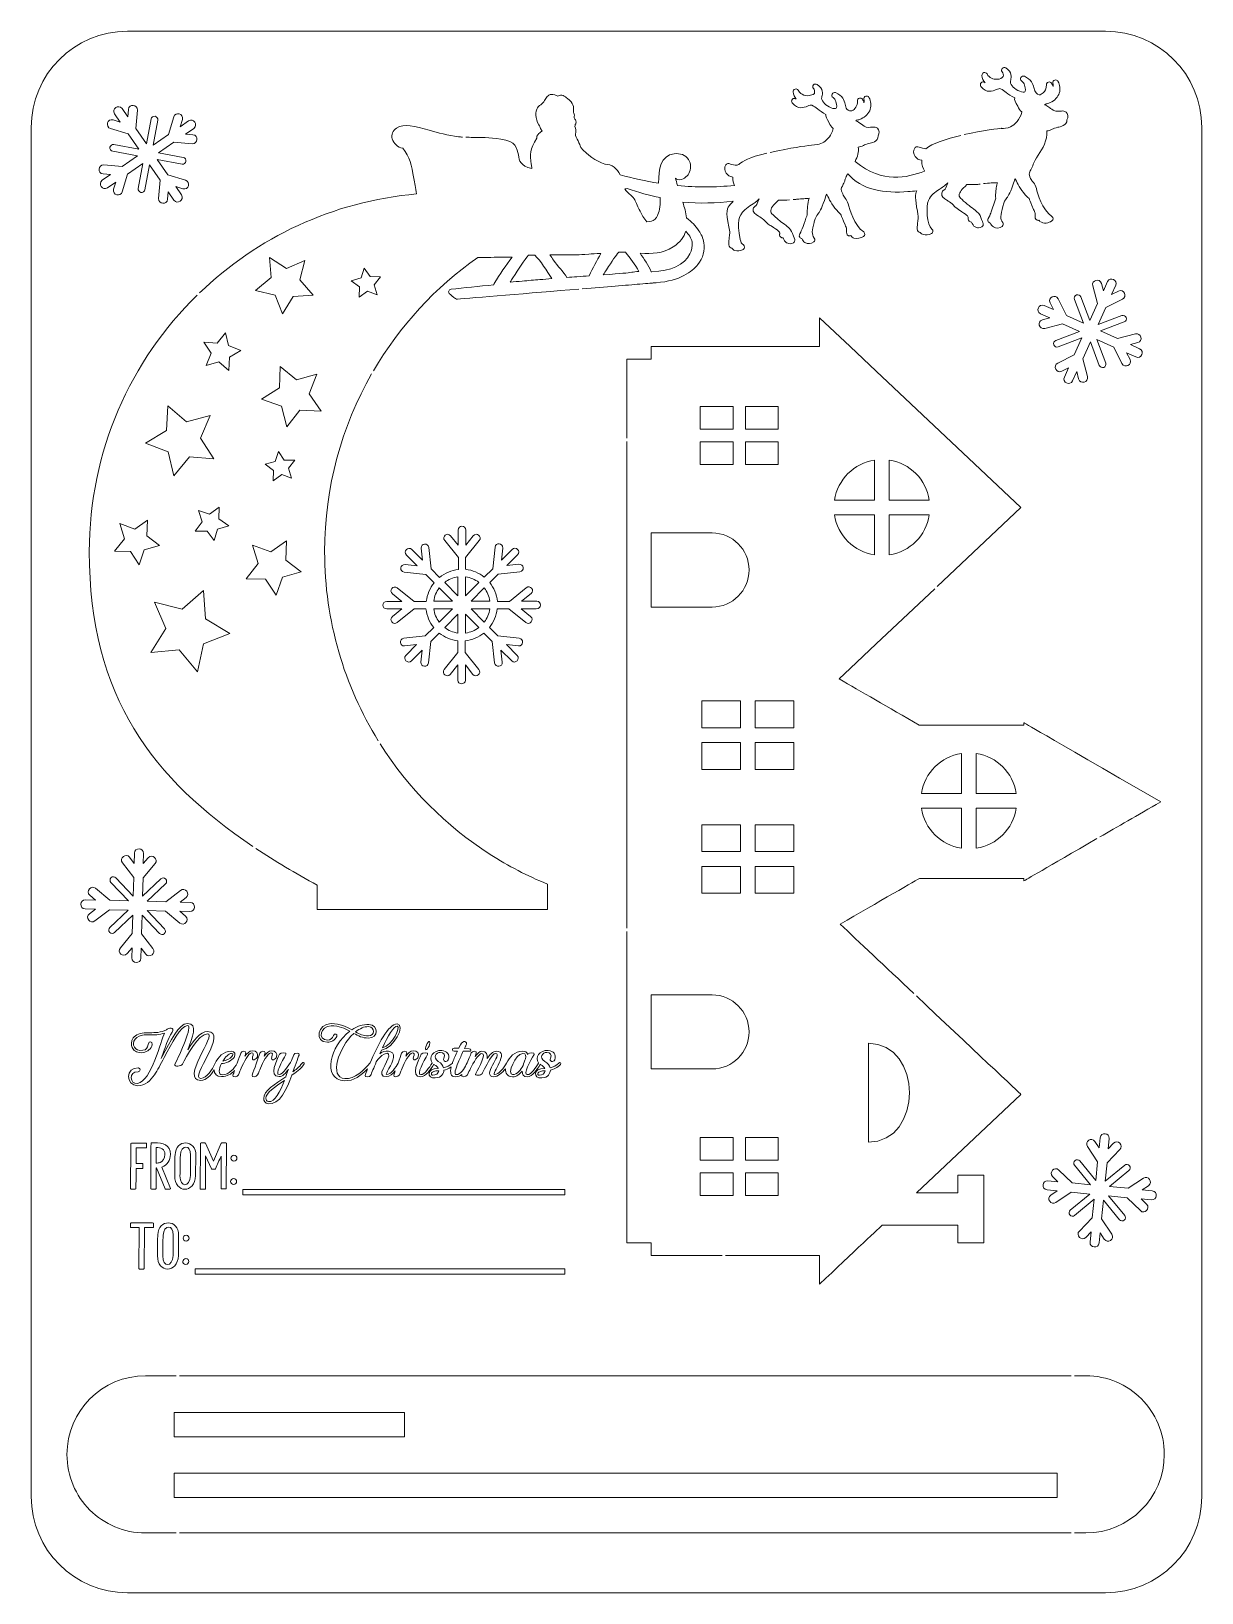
# Model space of a CAD drawing. Header units: inches. Extents: x 0 to 152, y 0 to 203.
import ezdxf

# ---------------------------------------------------------------- set-up
doc = ezdxf.new("R2010")
doc.units = ezdxf.units.IN
doc.header["$MEASUREMENT"] = 0
doc.layers.add('_U+0421_U+043B_U+043E_U+0439 1', color=7, linetype='Continuous')

msp = doc.modelspace()

# ---------------------------------------------------------------- linework, layer by layer
at = {"layer": '_U+0421_U+043B_U+043E_U+0439 1', "color": 1, "lineweight": 5, "true_color": 0xff0000}
for points in [[(34.98, 170.83), (35.64, 173.37), (33.22, 172.34), (31.01, 173.75), (31.24, 171.14), (29.21, 169.47), (31.77, 168.87), (32.73, 166.43), (34.09, 168.68), (36.71, 168.84), (34.98, 170.83)], [(45.47, 171.26), (44.12, 171.27), (43.36, 172.38), (42.94, 171.1), (41.65, 170.72), (42.73, 169.93), (42.69, 168.58), (43.79, 169.37), (45.06, 168.91), (44.64, 170.19), (45.47, 171.26)], [(77.55, 150.24), (77.55, 160.54), (80.73, 160.54), (80.73, 162.18), (102.65, 162.18), (102.65, 165.9), (106.61, 162.18), (110.01, 158.98), (128.86, 141.23), (117.94, 130.95)], [(25.69, 162.29), (25.29, 163.97), (24.2, 162.63), (22.48, 162.76), (23.42, 161.32), (22.76, 159.72), (24.43, 160.17), (25.74, 159.05), (25.83, 160.77), (27.3, 161.67), (25.69, 162.29)], [(36.18, 156.03), (37.17, 158.59), (34.53, 157.82), (32.4, 159.56), (32.32, 156.81), (30, 155.32), (32.59, 154.39), (33.3, 151.73), (34.98, 153.91), (37.73, 153.75), (36.18, 156.03)], [(22.05, 150.24), (23.28, 153.18), (20.2, 152.37), (17.78, 154.45), (17.6, 151.26), (14.88, 149.61), (17.85, 148.45), (18.58, 145.35), (20.6, 147.82), (23.77, 147.56), (22.05, 150.24)], [(87.1, 154.38), (87.1, 151.41), (91.37, 151.41), (91.37, 154.38), (87.1, 154.38)], [(93, 154.38), (93, 151.41), (97.26, 151.41), (97.26, 154.38), (93, 154.38)], [(34.3, 147.39), (32.95, 147.4), (32.19, 148.51), (31.77, 147.23), (30.48, 146.85), (31.56, 146.06), (31.52, 144.71), (32.61, 145.5), (33.88, 145.04), (33.48, 146.33), (34.3, 147.39)], [(77.55, 86.5), (77.55, 149.8)], [(87.1, 149.78), (87.1, 146.82), (91.37, 146.82), (91.37, 149.78), (87.1, 149.78)], [(93, 149.78), (93, 146.82), (97.26, 146.82), (97.26, 149.78), (93, 149.78)], [(24.44, 139.74), (24.45, 141.28), (23.22, 140.35), (21.76, 140.83), (22.27, 139.37), (21.36, 138.13), (22.9, 138.16), (23.8, 136.91), (24.24, 138.39), (25.71, 138.86), (24.44, 139.74)], [(15.07, 137.52), (15.16, 139.58), (13.47, 138.4), (11.53, 139.13), (12.13, 137.15), (10.84, 135.54), (12.91, 135.49), (14.04, 133.77), (14.72, 135.72), (16.72, 136.27), (15.07, 137.52)], [(33.13, 134.37), (33.25, 136.88), (31.18, 135.45), (28.82, 136.33), (29.56, 133.92), (27.98, 131.96), (30.5, 131.9), (31.89, 129.8), (32.71, 132.18), (35.14, 132.85), (33.13, 134.37)], [(22.69, 126.74), (22.44, 130.44), (19.66, 127.99), (16.07, 128.89), (17.53, 125.49), (15.56, 122.35), (19.25, 122.69), (21.63, 119.85), (22.44, 123.47), (25.88, 124.84), (22.69, 126.74)], [(87.32, 116.05), (87.32, 112.55), (92.35, 112.55), (92.35, 116.05), (87.32, 116.05)], [(94.27, 116.05), (94.27, 112.55), (99.3, 112.55), (99.3, 116.05), (94.27, 116.05)], [(87.32, 110.63), (87.32, 107.13), (92.35, 107.13), (92.35, 110.63), (87.32, 110.63)], [(94.27, 110.63), (94.27, 107.13), (99.3, 107.13), (99.3, 110.63), (94.27, 110.63)], [(87.32, 99.94), (87.32, 96.44), (92.35, 96.44), (92.35, 99.94), (87.32, 99.94)], [(94.27, 99.94), (94.27, 96.44), (99.3, 96.44), (99.3, 99.94), (94.27, 99.94)], [(87.32, 94.52), (87.32, 91.02), (92.35, 91.02), (92.35, 94.52), (87.32, 94.52)], [(94.27, 94.52), (94.27, 91.02), (99.3, 91.02), (99.3, 94.52), (94.27, 94.52)], [(77.55, 86.06), (77.55, 45.54), (80.73, 45.54), (80.73, 43.9), (89.97, 43.9)], [(87.1, 59.26), (87.1, 56.29), (91.37, 56.29), (91.37, 59.26), (87.1, 59.26)], [(93, 59.26), (93, 56.29), (97.26, 56.29), (97.26, 59.26), (93, 59.26)], [(87.1, 54.66), (87.1, 51.7), (91.37, 51.7), (91.37, 54.66), (87.1, 54.66)], [(93, 54.66), (93, 51.7), (97.26, 51.7), (97.26, 54.66), (93, 54.66)], [(135.39, 28.24), (19.29, 28.24)], [(18.59, 23.44), (48.59, 23.44), (48.59, 20.27), (18.59, 20.27), (18.59, 23.44)], [(133.59, 12.39), (18.59, 12.39), (18.59, 15.57), (133.59, 15.57), (133.59, 12.39)], [(135.39, 7.78), (19.29, 7.78)]]:
    msp.add_lwpolyline(points, dxfattribs=at)
at = {"layer": '_U+0421_U+043B_U+043E_U+0439 1', "color": 7, "lineweight": 5, "true_color": 0xffffff}
for points in [[(27.55, 52.47), (69.47, 52.47), (69.47, 51.77), (27.55, 51.77), (27.55, 52.47)], [(21.35, 42.15), (69.47, 42.15), (69.47, 41.45), (21.35, 41.45), (21.35, 42.15)]]:
    msp.add_lwpolyline(points, dxfattribs=at)
at = {"layer": '_U+0421_U+043B_U+043E_U+0439 1', "color": 1, "lineweight": 5, "true_color": 0xff0000}
for points, knots in [([(139.88, 0), (139.88, 0), (12.52, 0), (12.52, 0), (5.61, 0), (0, 5.61), (0, 12.52), (0, 12.52), (0, 190.68), (0, 190.68), (0, 197.59), (5.61, 203.2), (12.52, 203.2), (12.52, 203.2), (139.88, 203.2), (139.88, 203.2), (146.79, 203.2), (152.4, 197.59), (152.4, 190.68), (152.4, 190.68), (152.4, 12.52), (152.4, 12.52), (152.4, 5.61), (146.79, 0), (139.88, 0)], [0, 0, 0, 0, 1, 1, 1, 2, 2, 2, 3, 3, 3, 4, 4, 4, 5, 5, 5, 6, 6, 6, 7, 7, 7, 8, 8, 8, 8]), ([(121.48, 189.75), (123.84, 190.28), (126.11, 190.57), (126.28, 190.57), (126.28, 190.57), (126.33, 190.56), (126.33, 190.56), (126.64, 190.55), (127.05, 190.54), (127.5, 190.76), (128.05, 191.04), (128.71, 191.69), (128.99, 192.69), (128.71, 192.88), (128.59, 193.12), (128.44, 193.43), (128.15, 193.96), (127.97, 194.28), (128.04, 194.52), (127.56, 194.75), (127.23, 195), (126.93, 195.23), (126.68, 195.42), (126.47, 195.58), (126.2, 195.71), (126.07, 195.78), (125.9, 195.71), (125.63, 195.6), (125.14, 195.4), (124.4, 195.08), (123.65, 196.02), (123.54, 196.16), (123.54, 196.36), (123.67, 196.49), (123.79, 196.62), (123.99, 196.63), (124.13, 196.53), (124.15, 196.51), (124.16, 196.5), (124.18, 196.5), (123.95, 196.75), (123.81, 197.08), (123.78, 197.44), (123.76, 197.61), (123.86, 197.76), (124.02, 197.81), (124.18, 197.86), (124.35, 197.79), (124.44, 197.64), (124.72, 197.12), (125.29, 196.94), (125.73, 196.95), (126.11, 196.96), (126.44, 197.1), (126.55, 197.31), (126.64, 197.5), (126.52, 197.75), (126.39, 197.92), (126.29, 198.05), (126.31, 198.24), (126.42, 198.37), (126.54, 198.49), (126.73, 198.51), (126.87, 198.42), (127.75, 197.85), (127.6, 197.2), (127.52, 196.85), (127.49, 196.77), (127.47, 196.68), (127.48, 196.63), (127.5, 196.2), (128.06, 195.63), (128.7, 195.38), (129.05, 195.24), (129.29, 195.26), (129.37, 195.33), (129.45, 195.4), (129.48, 195.67), (129.31, 196.17), (129.31, 196.18), (129.31, 196.19), (129.3, 196.2), (129.26, 196.41), (129.13, 196.6), (128.95, 196.72), (128.81, 196.83), (128.76, 197.03), (128.85, 197.19), (128.94, 197.34), (129.13, 197.41), (129.3, 197.34), (129.72, 197.15), (130.02, 196.93), (130.23, 196.63), (130.38, 196.39), (130.46, 196.13), (130.55, 195.86), (130.73, 195.25), (130.86, 194.96), (131.23, 194.93), (131.39, 194.92), (131.6, 195.02), (131.77, 195.19), (131.93, 195.34), (132.19, 195.68), (132.18, 196.25), (132.18, 196.41), (132.28, 196.55), (132.43, 196.59), (132.58, 196.64), (132.74, 196.58), (132.83, 196.45), (132.92, 196.31), (132.99, 196.16), (133.03, 196.01), (133.05, 196.15), (133.05, 196.3), (133.02, 196.46), (132.99, 196.63), (133.09, 196.8), (133.25, 196.85), (133.41, 196.91), (133.59, 196.84), (133.68, 196.69), (133.95, 196.19), (134.01, 195.66), (133.85, 195.16), (133.67, 194.62), (133.25, 194.18), (132.67, 193.91), (132.44, 193.79), (132.27, 193.77), (132.14, 193.75), (132.06, 193.73), (132.01, 193.72), (131.93, 193.63), (132.16, 193.56), (132.31, 193.45), (132.49, 193.3), (132.63, 193.2), (132.78, 193.08), (133.06, 192.93), (133.06, 192.93), (133.14, 192.89), (133.14, 192.89), (133.33, 192.79), (133.36, 192.78), (134.14, 192.81), (134.34, 192.83), (134.54, 192.85), (134.73, 192.68), (134.73, 192.68), (134.73, 192.68), (134.73, 192.68), (134.99, 192.47), (135.03, 192.03), (134.85, 191.66), (134.86, 190.93), (133.95, 190.76), (133.64, 190.7), (133.34, 190.63), (133.11, 190.53), (132.91, 190.44), (132.69, 190.34), (132.48, 190.24), (132.22, 190.22), (132.34, 189), (131.66, 187.94), (131.1, 187.06), (130.82, 186.63), (130.57, 186.23), (130.46, 185.9), (130.39, 185.6), (130.26, 185.37), (130.15, 185.17), (129.92, 184.78), (129.79, 184.55), (130.27, 183.78), (130.34, 183.67), (130.42, 183.58), (130.48, 183.5), (130.65, 183.29), (130.8, 183.08), (130.87, 182.74), (131.01, 182.11), (131.61, 179.97), (132.89, 179.09), (132.99, 179.03), (133.04, 178.92), (133.04, 178.8), (133.04, 178.69), (132.98, 178.58), (132.89, 178.51), (132.48, 178.23), (131.81, 178.1), (131.32, 178.46), (131.27, 178.49), (131.23, 178.55), (131.2, 178.6), (131.13, 178.58), (131.03, 178.58), (130.95, 178.61), (130.67, 178.72), (130.68, 179.03), (130.69, 179.2), (130.69, 179.26), (130.69, 179.32), (130.69, 179.37), (130.69, 179.39), (130.69, 179.41), (130.69, 179.42), (130.7, 179.56), (130.67, 179.64), (130.56, 179.87), (130.56, 179.87), (130.5, 180.02), (130.5, 180.02), (130.18, 180.76), (130.05, 181.09), (129.98, 181.28), (129.97, 181.32), (129.96, 181.35), (129.95, 181.38), (129.95, 181.38), (129.94, 181.39), (129.94, 181.39), (129.86, 181.46), (129.71, 181.59), (129.4, 181.93), (128.77, 182.66), (128.4, 183.41), (128.16, 183.9), (128.14, 183.94), (128.12, 183.98), (128.1, 184.03), (128.05, 183.92), (127.99, 183.75), (127.89, 183.45), (127.89, 183.45), (127.8, 183.19), (127.8, 183.19), (127.39, 181.99), (127.14, 181.66), (126.94, 181.4), (126.78, 181.2), (126.67, 181.06), (126.49, 180.4), (126.2, 179.27), (126.12, 178.79), (126.49, 178.29), (126.6, 178.14), (126.57, 177.92), (126.41, 177.8), (126.07, 177.54), (125.62, 177.51), (125.27, 177.73), (125.07, 177.85), (124.94, 178.03), (124.89, 178.24), (124.84, 178.24), (124.8, 178.26), (124.75, 178.28), (124.69, 178.31), (124.64, 178.35), (124.6, 178.41), (124.47, 178.61), (124.58, 178.81), (124.68, 178.97), (124.69, 178.99), (124.7, 179.01), (124.7, 179.02), (124.72, 179.07), (124.74, 179.11), (124.77, 179.14), (124.79, 179.17), (124.8, 179.17), (124.87, 179.41), (124.93, 179.57), (125.01, 179.81), (125.15, 180.21), (125.4, 180.92), (125.56, 181.39), (125.57, 181.48), (125.53, 181.65), (125.5, 181.9), (125.65, 182.8), (125.69, 183.1), (125.74, 183.33), (125.78, 183.51), (125.58, 183.48), (125.39, 183.47), (125.16, 183.46), (124.93, 183.45), (124.63, 183.44), (124.18, 183.4), (124.1, 183.39), (124.03, 183.38), (123.97, 183.37)], [0, 0, 0, 0, 1, 1, 1, 2, 2, 2, 3, 3, 3, 4, 4, 4, 5, 5, 5, 6, 6, 6, 7, 7, 7, 8, 8, 8, 9, 9, 9, 10, 10, 10, 11, 11, 11, 12, 12, 12, 13, 13, 13, 14, 14, 14, 15, 15, 15, 16, 16, 16, 17, 17, 17, 18, 18, 18, 19, 19, 19, 20, 20, 20, 21, 21, 21, 22, 22, 22, 23, 23, 23, 24, 24, 24, 25, 25, 25, 26, 26, 26, 27, 27, 27, 28, 28, 28, 29, 29, 29, 30, 30, 30, 31, 31, 31, 32, 32, 32, 33, 33, 33, 34, 34, 34, 35, 35, 35, 36, 36, 36, 37, 37, 37, 38, 38, 38, 39, 39, 39, 40, 40, 40, 41, 41, 41, 42, 42, 42, 43, 43, 43, 44, 44, 44, 45, 45, 45, 46, 46, 46, 47, 47, 47, 48, 48, 48, 49, 49, 49, 50, 50, 50, 51, 51, 51, 52, 52, 52, 53, 53, 53, 54, 54, 54, 55, 55, 55, 56, 56, 56, 57, 57, 57, 58, 58, 58, 59, 59, 59, 60, 60, 60, 61, 61, 61, 62, 62, 62, 63, 63, 63, 64, 64, 64, 65, 65, 65, 66, 66, 66, 67, 67, 67, 68, 68, 68, 69, 69, 69, 70, 70, 70, 71, 71, 71, 72, 72, 72, 73, 73, 73, 74, 74, 74, 75, 75, 75, 76, 76, 76, 77, 77, 77, 78, 78, 78, 79, 79, 79, 80, 80, 80, 81, 81, 81, 82, 82, 82, 83, 83, 83, 84, 84, 84, 85, 85, 85, 86, 86, 86, 87, 87, 87, 88, 88, 88, 89, 89, 89, 90, 90, 90, 91, 91, 91, 92, 92, 92, 93, 93, 93, 94, 94, 94, 95, 95, 95, 96, 96, 96, 97, 97, 97, 98, 98, 98, 99, 99, 99, 99]), ([(56.59, 189.41), (56.88, 189.4), (57.18, 189.39), (57.5, 189.39), (58.47, 189.39), (59.58, 189.38), (61.15, 189.17), (63.1, 188.93), (63.28, 187.92), (63.42, 187.11), (63.55, 186.34), (63.66, 185.67), (65.18, 185.35), (65.16, 185.55), (65.13, 185.74), (65.11, 185.91), (64.96, 187.15), (64.87, 187.84), (65.82, 189.28), (65.8, 189.67), (66.03, 189.84), (66.23, 190), (66.31, 190.06), (66.41, 190.14), (66.51, 190.24), (66.4, 190.36), (66.34, 190.49), (66.28, 190.63), (66.24, 190.74), (66.19, 190.86), (66.09, 191.01), (65.61, 191.83), (65.62, 192.79), (65.9, 193.23), (66.03, 193.42), (66.16, 193.51), (66.26, 193.57), (66.36, 193.63), (66.45, 193.68), (66.58, 193.84), (66.79, 194.08), (66.91, 194.27), (67, 194.43), (67.24, 194.84), (67.46, 195.11), (68.15, 194.91), (68.31, 194.88), (68.44, 194.82), (68.55, 194.76), (69.04, 195.1), (69.49, 194.72), (69.83, 194.43), (70.62, 193.81), (70.65, 193.45), (70.6, 192.67), (70.61, 192.66), (70.61, 192.65), (70.62, 192.64), (70.67, 192.51), (70.75, 192.32), (70.71, 192.11), (70.71, 192.05), (70.69, 192), (70.68, 191.95), (70.7, 191.89), (70.74, 191.83), (70.78, 191.77), (70.87, 191.63), (71, 191.44), (70.92, 191.22), (70.9, 191.16), (70.88, 191.1), (70.82, 191.05), (70.83, 190.96), (70.82, 190.88), (70.78, 190.79), (70.89, 190.57), (70.99, 190.22), (70.86, 189.78), (70.83, 189.65), (71.07, 189.17), (71.2, 188.92), (71.36, 188.61), (71.49, 188.33), (71.54, 188.09), (72.41, 187.1), (73.49, 186.33), (74.69, 185.88), (74.69, 185.88), (74.71, 185.88), (74.71, 185.88), (75.58, 185.96), (76.3, 185.26), (76.67, 184.53), (78.32, 184.05), (79.99, 183.68), (81.68, 183.42), (81.69, 185.26), (81.94, 187.02), (83.72, 187.25), (84.51, 187.36), (85.19, 187.1), (85.56, 186.53), (85.93, 185.98), (85.95, 185.24), (85.61, 184.67), (85.41, 184.33), (84.85, 183.73), (84.18, 183.91), (84.07, 183.94), (83.97, 183.99), (83.88, 184.06), (83.94, 183.84), (84.02, 183.53), (84.16, 183.11), (86.61, 182.88), (89.08, 182.89), (91.55, 183.13), (91.43, 183.41), (91.32, 183.74), (91.33, 184.23), (90.98, 184.27), (90.67, 184.45), (90.47, 184.73), (90.24, 185.06), (90.22, 185.46), (90.43, 185.82), (90.51, 185.95), (90.68, 186.02), (90.83, 185.97), (91.86, 185.68), (91.9, 185.71), (92.22, 185.95), (92.65, 186.26), (93.37, 186.78), (95.78, 187.33)], [0, 0, 0, 0, 1, 1, 1, 2, 2, 2, 3, 3, 3, 4, 4, 4, 5, 5, 5, 6, 6, 6, 7, 7, 7, 8, 8, 8, 9, 9, 9, 10, 10, 10, 11, 11, 11, 12, 12, 12, 13, 13, 13, 14, 14, 14, 15, 15, 15, 16, 16, 16, 17, 17, 17, 18, 18, 18, 19, 19, 19, 20, 20, 20, 21, 21, 21, 22, 22, 22, 23, 23, 23, 24, 24, 24, 25, 25, 25, 26, 26, 26, 27, 27, 27, 28, 28, 28, 29, 29, 29, 30, 30, 30, 31, 31, 31, 32, 32, 32, 33, 33, 33, 34, 34, 34, 35, 35, 35, 36, 36, 36, 37, 37, 37, 38, 38, 38, 39, 39, 39, 40, 40, 40, 41, 41, 41, 42, 42, 42, 43, 43, 43, 44, 44, 44, 45, 45, 45, 45]), ([(96.21, 187.43), (99.02, 188.05), (100.61, 188.25), (101.57, 188.36), (102.77, 188.51), (102.99, 188.54), (103.59, 189.1), (104.09, 189.58), (104.32, 190.14), (104.43, 190.54), (104.15, 190.74), (104.03, 190.98), (103.87, 191.29), (103.58, 191.82), (103.41, 192.14), (103.47, 192.38), (103, 192.61), (102.67, 192.86), (102.37, 193.09), (102.12, 193.28), (101.9, 193.44), (101.64, 193.57), (101.51, 193.64), (101.34, 193.57), (101.07, 193.46), (100.57, 193.26), (99.83, 192.94), (99.08, 193.88), (98.97, 194.02), (98.98, 194.22), (99.1, 194.35), (99.22, 194.48), (99.42, 194.49), (99.56, 194.39), (99.58, 194.38), (99.6, 194.36), (99.61, 194.36), (99.38, 194.61), (99.24, 194.94), (99.21, 195.3), (99.19, 195.46), (99.29, 195.62), (99.45, 195.67), (99.61, 195.72), (99.78, 195.65), (99.86, 195.51), (100.02, 195.23), (100.5, 194.62), (101.45, 194.87), (102.05, 195.03), (102.03, 195.11), (101.97, 195.42), (101.96, 195.43), (101.96, 195.45), (101.96, 195.46), (101.95, 195.61), (101.89, 195.69), (101.84, 195.76), (101.73, 195.9), (101.73, 196.09), (101.85, 196.22), (101.97, 196.35), (102.16, 196.37), (102.31, 196.28), (103.19, 195.71), (103.03, 195.06), (102.95, 194.71), (102.93, 194.63), (102.91, 194.54), (102.91, 194.49), (102.93, 194.06), (103.49, 193.49), (104.13, 193.24), (104.48, 193.1), (104.72, 193.11), (104.8, 193.19), (104.88, 193.26), (104.91, 193.53), (104.75, 194.02), (104.74, 194.03), (104.74, 194.05), (104.74, 194.06), (104.69, 194.27), (104.57, 194.46), (104.39, 194.58), (104.24, 194.68), (104.19, 194.87), (104.27, 195.03), (104.36, 195.19), (104.54, 195.27), (104.7, 195.21), (105.68, 194.86), (105.84, 194.19), (105.96, 193.7), (106.02, 193.45), (106.07, 193.23), (106.2, 193.07), (106.4, 192.84), (106.62, 192.77), (106.86, 192.86), (107.22, 192.99), (107.59, 193.49), (107.57, 194.14), (107.57, 194.3), (107.67, 194.44), (107.82, 194.49), (107.97, 194.53), (108.13, 194.48), (108.22, 194.34), (108.31, 194.2), (108.38, 194.06), (108.42, 193.9), (108.44, 194.05), (108.44, 194.2), (108.41, 194.35), (108.38, 194.52), (108.48, 194.69), (108.64, 194.75), (108.8, 194.81), (108.99, 194.74), (109.07, 194.59), (109.35, 194.08), (109.4, 193.55), (109.24, 193.05), (109.06, 192.52), (108.64, 192.07), (108.06, 191.8), (107.83, 191.69), (107.66, 191.66), (107.54, 191.64), (107.46, 191.63), (107.41, 191.62), (107.34, 191.55), (107.49, 191.5), (107.63, 191.41), (107.87, 191.25), (107.87, 191.25), (108.11, 191.09), (108.11, 191.09), (108.7, 190.67), (108.73, 190.67), (109.29, 190.7), (109.29, 190.7), (109.57, 190.71), (109.57, 190.71), (109.77, 190.73), (109.97, 190.74), (110.16, 190.58), (110.42, 190.37), (110.46, 189.92), (110.28, 189.57), (110.29, 188.83), (109.38, 188.65), (109.07, 188.59), (108.77, 188.53), (108.54, 188.43), (108.34, 188.33), (108.13, 188.24), (107.91, 188.13), (107.68, 188.13), (107.77, 187.46), (107.58, 186.92), (107.27, 186.24), (110.98, 183.31), (113.91, 184.15), (116.3, 184.99), (116.29, 185.01), (116.28, 185.02), (116.28, 185.04), (116.11, 185.35), (115.91, 185.74), (115.94, 186.41), (115.58, 186.45), (115.27, 186.63), (115.07, 186.91), (114.84, 187.24), (114.83, 187.65), (115.03, 188), (115.11, 188.14), (115.28, 188.2), (115.43, 188.16), (115.95, 188.01), (116.2, 187.95), (116.49, 187.89), (117.27, 188.6), (119.15, 189.2), (121.05, 189.65)], [0, 0, 0, 0, 1, 1, 1, 2, 2, 2, 3, 3, 3, 4, 4, 4, 5, 5, 5, 6, 6, 6, 7, 7, 7, 8, 8, 8, 9, 9, 9, 10, 10, 10, 11, 11, 11, 12, 12, 12, 13, 13, 13, 14, 14, 14, 15, 15, 15, 16, 16, 16, 17, 17, 17, 18, 18, 18, 19, 19, 19, 20, 20, 20, 21, 21, 21, 22, 22, 22, 23, 23, 23, 24, 24, 24, 25, 25, 25, 26, 26, 26, 27, 27, 27, 28, 28, 28, 29, 29, 29, 30, 30, 30, 31, 31, 31, 32, 32, 32, 33, 33, 33, 34, 34, 34, 35, 35, 35, 36, 36, 36, 37, 37, 37, 38, 38, 38, 39, 39, 39, 40, 40, 40, 41, 41, 41, 42, 42, 42, 43, 43, 43, 44, 44, 44, 45, 45, 45, 46, 46, 46, 47, 47, 47, 48, 48, 48, 49, 49, 49, 50, 50, 50, 51, 51, 51, 52, 52, 52, 53, 53, 53, 54, 54, 54, 55, 55, 55, 56, 56, 56, 57, 57, 57, 58, 58, 58, 59, 59, 59, 60, 60, 60, 61, 61, 61, 62, 62, 62, 62]), ([(21.92, 169.16), (29.39, 176.35), (39.25, 181.07), (50.18, 182.03), (50.02, 182.81), (49.91, 183.48), (49.81, 184.04), (49.49, 185.89), (49.34, 186.76), (48.37, 187.98), (47.71, 188.1), (47.16, 188.58), (47, 189.19), (46.86, 189.73), (47.06, 190.26), (47.56, 190.6), (48.51, 191.26), (49.98, 190.84), (51.83, 190.32), (52.97, 190), (54.27, 189.63), (55.62, 189.47), (55.8, 189.45), (55.96, 189.43), (56.14, 189.42)], [0, 0, 0, 0, 1, 1, 1, 2, 2, 2, 3, 3, 3, 4, 4, 4, 5, 5, 5, 6, 6, 6, 7, 7, 7, 8, 8, 8, 8]), ([(99.18, 181.29), (99.25, 181.3), (99.32, 181.31), (99.38, 181.31), (99.49, 181.32), (99.58, 181.33), (99.65, 181.34), (100.05, 181.38), (100.34, 181.39), (100.57, 181.41), (100.84, 181.42), (101.04, 181.43), (101.27, 181.46), (101.09, 180.77), (101.01, 180.05), (101.03, 179.32), (100.92, 179), (100.31, 177.3), (100.2, 177.08), (100.19, 177.06), (100.17, 177.03), (100.16, 177), (100.16, 176.99), (100.15, 176.97), (100.14, 176.95), (100.04, 176.79), (99.93, 176.59), (100.06, 176.39), (100.1, 176.33), (100.15, 176.29), (100.21, 176.26), (100.26, 176.23), (100.31, 176.22), (100.35, 176.22), (100.4, 176.01), (100.54, 175.83), (100.74, 175.7), (101.08, 175.49), (101.53, 175.52), (101.88, 175.78), (101.95, 175.84), (102, 175.92), (102.02, 176.01), (102.03, 176.11), (102, 176.2), (101.95, 176.28), (101.55, 176.79), (101.66, 177.3), (101.93, 178.3), (101.93, 178.3), (101.95, 178.38), (101.95, 178.38), (102.13, 179.02), (102.25, 179.18), (102.41, 179.4), (102.62, 179.67), (102.87, 180.02), (103.26, 181.17), (103.26, 181.17), (103.35, 181.43), (103.35, 181.43), (103.45, 181.73), (103.51, 181.9), (103.56, 182.01), (103.58, 181.96), (103.6, 181.92), (103.62, 181.88), (103.86, 181.38), (104.23, 180.64), (104.87, 179.91), (105.17, 179.56), (105.32, 179.44), (105.4, 179.37), (105.4, 179.37), (105.41, 179.36), (105.41, 179.36), (105.42, 179.33), (105.43, 179.3), (105.45, 179.26), (105.52, 179.07), (105.64, 178.73), (105.96, 178), (105.96, 178), (106.02, 177.85), (106.02, 177.85), (106.13, 177.62), (106.16, 177.54), (106.15, 177.4), (106.15, 177.38), (106.15, 177.37), (106.15, 177.35), (106.15, 177.3), (106.15, 177.24), (106.15, 177.18), (106.14, 177.01), (106.13, 176.7), (106.41, 176.59), (106.51, 176.55), (106.62, 176.56), (106.7, 176.6), (106.79, 176.4), (106.99, 176.33), (107.12, 176.29), (107.5, 176.16), (108.02, 176.29), (108.36, 176.48), (108.47, 176.53), (108.54, 176.65), (108.54, 176.77), (108.55, 176.89), (108.49, 177.01), (108.39, 177.08), (107.11, 177.96), (106.52, 180.1), (106.36, 180.74), (106.28, 181.05), (106.13, 181.26), (105.99, 181.47), (105.87, 181.63), (105.75, 181.79), (105.65, 182.03), (105.37, 182.6), (105.45, 182.75), (105.61, 183.06), (105.65, 183.14), (105.69, 183.22), (105.73, 183.31), (105.85, 183.5), (105.9, 183.67), (105.94, 183.83), (105.96, 183.92), (105.99, 184.01), (106.04, 184.12), (106.14, 184.38), (106.22, 184.51), (106.33, 184.65), (108, 182.56), (111.23, 182.05), (114.15, 182.34), (114.55, 182.35), (114.93, 182.38), (115.29, 182.42), (115.06, 182.01), (115.07, 181.41), (115.37, 179.79), (115.51, 179.11), (115.5, 179.09), (115.46, 178.76), (115.44, 178.6), (115.41, 178.37), (115.38, 177.99), (115.34, 177.6), (115.32, 177.31), (115.49, 177.14), (115.56, 177.07), (115.65, 177.02), (115.75, 177.02), (115.83, 176.89), (115.97, 176.8), (116.16, 176.74), (116.42, 176.66), (116.84, 176.65), (117.22, 176.86), (117.32, 176.92), (117.39, 177.02), (117.4, 177.14), (117.41, 177.26), (117.36, 177.37), (117.27, 177.44), (116.6, 177.98), (116.46, 180.43), (116.81, 181.18), (117.14, 181.91), (117.64, 182.24), (118.22, 182.62), (118.57, 182.85), (118.95, 183.11), (119.33, 183.47), (119.26, 183.3), (119.2, 183.17), (119.16, 183.06), (119.01, 182.68), (119, 182.67), (118.93, 182.6), (118.9, 182.57), (118.86, 182.55), (118.83, 182.52), (118.72, 182.44), (118.59, 182.33), (118.54, 182.13), (118.43, 181.7), (118.84, 181.45), (119.22, 181.2), (119.32, 181.14), (119.43, 181.08), (119.54, 181), (119.86, 180.79), (119.96, 180.68), (120.07, 180.56), (120.2, 180.41), (120.34, 180.25), (120.76, 179.98), (120.76, 179.98), (120.85, 179.92), (120.85, 179.92), (121.83, 179.29), (121.97, 179.19), (121.99, 178.9), (121.98, 178.87), (121.97, 178.81), (121.97, 178.73), (121.98, 178.64), (122.03, 178.55), (122.1, 178.49), (122.22, 178.39), (122.35, 178.37), (122.44, 178.36), (122.46, 178.31), (122.48, 178.24), (122.52, 178.17), (122.63, 177.91), (122.82, 177.73), (123.05, 177.66), (123.2, 177.6), (123.46, 177.57), (123.77, 177.74), (123.92, 177.83), (123.99, 178.01), (123.92, 178.18), (123.9, 178.24), (123.87, 178.33), (123.84, 178.42), (123.68, 178.84), (123.56, 179.18), (123.45, 179.37), (123.29, 179.62), (122.91, 179.91), (122.31, 180.37), (121.78, 180.78), (120.89, 181.45), (120.82, 181.75), (120.75, 182.05), (121.04, 182.52), (121.58, 183.01), (121.7, 183.12), (121.77, 183.19), (121.83, 183.26), (121.99, 183.25), (122.29, 183.23), (122.88, 183.25), (123.18, 183.25), (123.33, 183.27), (123.54, 183.3)], [0, 0, 0, 0, 1, 1, 1, 2, 2, 2, 3, 3, 3, 4, 4, 4, 5, 5, 5, 6, 6, 6, 7, 7, 7, 8, 8, 8, 9, 9, 9, 10, 10, 10, 11, 11, 11, 12, 12, 12, 13, 13, 13, 14, 14, 14, 15, 15, 15, 16, 16, 16, 17, 17, 17, 18, 18, 18, 19, 19, 19, 20, 20, 20, 21, 21, 21, 22, 22, 22, 23, 23, 23, 24, 24, 24, 25, 25, 25, 26, 26, 26, 27, 27, 27, 28, 28, 28, 29, 29, 29, 30, 30, 30, 31, 31, 31, 32, 32, 32, 33, 33, 33, 34, 34, 34, 35, 35, 35, 36, 36, 36, 37, 37, 37, 38, 38, 38, 39, 39, 39, 40, 40, 40, 41, 41, 41, 42, 42, 42, 43, 43, 43, 44, 44, 44, 45, 45, 45, 46, 46, 46, 47, 47, 47, 48, 48, 48, 49, 49, 49, 50, 50, 50, 51, 51, 51, 52, 52, 52, 53, 53, 53, 54, 54, 54, 55, 55, 55, 56, 56, 56, 57, 57, 57, 58, 58, 58, 59, 59, 59, 60, 60, 60, 61, 61, 61, 62, 62, 62, 63, 63, 63, 64, 64, 64, 65, 65, 65, 66, 66, 66, 67, 67, 67, 68, 68, 68, 69, 69, 69, 70, 70, 70, 71, 71, 71, 72, 72, 72, 73, 73, 73, 74, 74, 74, 75, 75, 75, 76, 76, 76, 77, 77, 77, 78, 78, 78, 79, 79, 79, 80, 80, 80, 81, 81, 81, 82, 82, 82, 83, 83, 83, 84, 84, 84, 84]), ([(71.75, 169.68), (74.81, 169.93), (77.56, 170.16), (79.22, 170.29), (80.33, 170.38), (81, 170.45), (81.02, 170.44), (81.14, 170.45), (81.26, 170.46), (81.38, 170.47), (84.49, 170.74), (86.04, 171.89), (86.79, 172.84), (87.47, 173.69), (87.75, 174.7), (87.59, 175.68), (87.49, 176.28), (87.23, 176.81), (86.92, 177.23), (86.52, 177.87), (85.95, 178.42), (85.32, 178.9), (85.23, 179.59), (85.04, 180.29), (84.83, 180.97), (86.98, 180.77), (89.18, 180.81), (91.38, 181.09), (91.26, 180.91), (91.14, 180.79), (91.04, 180.69), (90.52, 180.17), (90.43, 179.81), (90.84, 177.73), (90.97, 177.05), (90.97, 177.03), (90.92, 176.71), (90.9, 176.54), (90.87, 176.31), (90.84, 175.93), (90.8, 175.54), (90.78, 175.25), (90.96, 175.08), (91.02, 175.01), (91.12, 174.97), (91.21, 174.96), (91.3, 174.83), (91.44, 174.74), (91.62, 174.68), (91.89, 174.6), (92.31, 174.59), (92.69, 174.8), (92.79, 174.86), (92.85, 174.97), (92.86, 175.09), (92.87, 175.21), (92.82, 175.32), (92.72, 175.39), (92.49, 175.56), (92.37, 175.76), (92.31, 176.1), (91.87, 178.53), (92.04, 179.1), (92.9, 179.94), (93.22, 180.26), (93.48, 180.42), (93.76, 180.6), (94.08, 180.79), (94.4, 180.98), (94.78, 181.38), (94.71, 181.23), (94.66, 181.1), (94.62, 181), (94.47, 180.62), (94.46, 180.61), (94.4, 180.54), (94.36, 180.51), (94.33, 180.49), (94.3, 180.46), (94.19, 180.38), (94.05, 180.27), (94, 180.07), (93.9, 179.64), (94.3, 179.39), (94.69, 179.14), (94.79, 179.08), (94.89, 179.02), (95, 178.94), (95.33, 178.73), (95.43, 178.62), (95.54, 178.49), (95.66, 178.35), (95.81, 178.19), (96.22, 177.92), (96.22, 177.92), (96.32, 177.86), (96.32, 177.86), (97.3, 177.23), (97.44, 177.13), (97.46, 176.84), (97.45, 176.81), (97.43, 176.75), (97.44, 176.67), (97.45, 176.58), (97.49, 176.49), (97.56, 176.43), (97.68, 176.33), (97.81, 176.31), (97.91, 176.3), (97.92, 176.25), (97.94, 176.18), (97.98, 176.11), (98.1, 175.85), (98.28, 175.68), (98.51, 175.6), (98.67, 175.54), (98.93, 175.51), (99.23, 175.68), (99.38, 175.76), (99.45, 175.94), (99.4, 176.1), (98.98, 177.38), (98.81, 177.54), (98.23, 177.95), (98.23, 177.95), (98.1, 178.04), (98.1, 178.04), (96.5, 179.25), (96.3, 179.62), (96.28, 179.7), (96.18, 180.11), (96.74, 180.66), (97.11, 181.03), (97.18, 181.1), (97.25, 181.16), (97.31, 181.23), (97.76, 181.18), (98.29, 181.21), (98.74, 181.25)], [0, 0, 0, 0, 1, 1, 1, 2, 2, 2, 3, 3, 3, 4, 4, 4, 5, 5, 5, 6, 6, 6, 7, 7, 7, 8, 8, 8, 9, 9, 9, 10, 10, 10, 11, 11, 11, 12, 12, 12, 13, 13, 13, 14, 14, 14, 15, 15, 15, 16, 16, 16, 17, 17, 17, 18, 18, 18, 19, 19, 19, 20, 20, 20, 21, 21, 21, 22, 22, 22, 23, 23, 23, 24, 24, 24, 25, 25, 25, 26, 26, 26, 27, 27, 27, 28, 28, 28, 29, 29, 29, 30, 30, 30, 31, 31, 31, 32, 32, 32, 33, 33, 33, 34, 34, 34, 35, 35, 35, 36, 36, 36, 37, 37, 37, 38, 38, 38, 39, 39, 39, 40, 40, 40, 41, 41, 41, 42, 42, 42, 43, 43, 43, 44, 44, 44, 45, 45, 45, 46, 46, 46, 46]), ([(77.58, 182.74), (77.5, 182.69), (77.4, 182.66), (77.27, 182.67), (77.48, 182.38), (77.69, 182.19), (77.9, 182.01), (78.05, 181.88), (78.21, 181.74), (78.36, 181.56), (78.56, 181.33), (78.62, 181.18), (78.72, 180.95), (78.8, 180.76), (78.9, 180.49), (79.16, 180), (79.16, 180), (79.28, 179.78), (79.28, 179.78), (79.49, 179.36), (79.75, 178.88), (80.16, 178.4), (81.17, 178.51), (81.27, 178.71), (81.48, 179.13), (81.52, 179.2), (81.55, 179.27), (81.59, 179.34), (81.87, 179.88), (81.91, 180.75), (81.9, 181.56), (80.5, 181.83), (79.05, 182.22), (77.58, 182.74)], [0, 0, 0, 0, 1, 1, 1, 2, 2, 2, 3, 3, 3, 4, 4, 4, 5, 5, 5, 6, 6, 6, 7, 7, 7, 8, 8, 8, 9, 9, 9, 10, 10, 10, 11, 11, 11, 11]), ([(86.04, 175.75), (85.93, 176.3), (85.62, 176.77), (85.21, 177.17), (84.99, 176.42), (84.5, 175.74), (83.59, 175.15), (82.18, 174.23), (80.85, 174.27), (79.3, 174.3), (79.29, 174.3), (79.28, 174.3), (79.27, 174.31), (79.81, 173.55), (80.3, 172.78), (80.73, 171.91), (80.76, 171.91), (80.79, 171.91), (80.82, 171.91), (83.26, 171.95), (85.05, 172.8), (85.76, 174.22), (86, 174.7), (86.08, 175.22), (86.04, 175.75)], [0, 0, 0, 0, 1, 1, 1, 2, 2, 2, 3, 3, 3, 4, 4, 4, 5, 5, 5, 6, 6, 6, 7, 7, 7, 8, 8, 8, 8]), ([(44.55, 158.99), (47.96, 164.84), (52.61, 169.88), (58.14, 173.76), (58.89, 173.75), (59.87, 173.77), (61.24, 173.8), (61.66, 173.81), (62.13, 173.82), (62.63, 173.82), (61.8, 172.72), (61.02, 171.57), (60.29, 170.39), (60.25, 170.32), (60.22, 170.25), (60.21, 170.19), (58.26, 170.01), (56.34, 169.81), (54.66, 169.63), (54.52, 169.62), (54.4, 169.52), (54.36, 169.38), (54.32, 169.25), (54.36, 169.1), (54.47, 169.01), (54.6, 168.9), (54.73, 168.8), (54.86, 168.7), (54.98, 168.61), (55.1, 168.51), (55.23, 168.41), (55.3, 168.35), (55.39, 168.32), (55.48, 168.33), (57.44, 168.5), (64.96, 169.12), (71.31, 169.64)], [0, 0, 0, 0, 1, 1, 1, 2, 2, 2, 3, 3, 3, 4, 4, 4, 5, 5, 5, 6, 6, 6, 7, 7, 7, 8, 8, 8, 9, 9, 9, 10, 10, 10, 11, 11, 11, 12, 12, 12, 12]), ([(65.57, 174.06), (65.44, 174.06), (65.3, 174.05), (65.16, 174.05), (65.02, 174.04), (64.88, 174.04), (64.74, 174.04), (64.21, 173.42), (63.45, 172.25), (62.72, 171.13), (62.59, 170.93), (62.47, 170.73), (62.34, 170.54), (62.87, 170.6), (63.4, 170.64), (63.92, 170.69), (64.7, 170.76), (65.48, 170.82), (66.24, 170.88), (66.76, 170.92), (67.26, 170.96), (67.76, 171.01), (67.18, 171.99), (66.28, 173.38), (65.57, 174.06)], [0, 0, 0, 0, 1, 1, 1, 2, 2, 2, 3, 3, 3, 4, 4, 4, 5, 5, 5, 6, 6, 6, 7, 7, 7, 8, 8, 8, 8]), ([(72.58, 174.2), (71.05, 174.1), (71.05, 174.1), (69.14, 174.1), (68.71, 174.09), (68.17, 174.09), (67.5, 174.09), (67.68, 173.86), (67.85, 173.63), (68.01, 173.39), (68.56, 172.62), (69.25, 171.96), (69.74, 171.16), (70.19, 171.19), (70.63, 171.22), (71.04, 171.26), (71.61, 171.3), (72.15, 171.34), (72.63, 171.37), (73.13, 172.36), (73.62, 173.35), (74.18, 174.29), (73.5, 174.25), (72.98, 174.22), (72.58, 174.2)], [0, 0, 0, 0, 1, 1, 1, 2, 2, 2, 3, 3, 3, 4, 4, 4, 5, 5, 5, 6, 6, 6, 7, 7, 7, 8, 8, 8, 8]), ([(77.36, 174.47), (77.08, 174.47), (76.79, 174.47), (76.49, 174.45), (76.11, 174.03), (75.63, 173.27), (74.91, 172.17), (74.77, 171.96), (74.63, 171.74), (74.48, 171.5), (76.99, 171.67), (77.57, 171.75), (78.19, 171.83), (78.44, 171.87), (78.71, 171.91), (79.12, 171.95), (78.61, 172.85), (78.02, 173.66), (77.36, 174.47)], [0, 0, 0, 0, 1, 1, 1, 2, 2, 2, 3, 3, 3, 4, 4, 4, 5, 5, 5, 6, 6, 6, 6]), ([(21.59, 168.85), (12.93, 160.37), (7.56, 148.54), (7.56, 135.47), (7.56, 116.56), (15.98, 105.77), (28.86, 97.12)], [0, 0, 0, 0, 1, 1, 1, 2, 2, 2, 2]), ([(44.32, 158.61), (40.42, 151.78), (38.2, 143.89), (38.2, 135.47), (38.2, 126.44), (40.76, 118.01), (45.19, 110.86)], [0, 0, 0, 0, 1, 1, 1, 2, 2, 2, 2]), ([(104.58, 142.18), (104.58, 142.18), (109.79, 142.18), (109.79, 142.18), (109.79, 142.18), (109.79, 147.4), (109.79, 147.4), (107.11, 146.98), (104.99, 144.86), (104.58, 142.18)], [0, 0, 0, 0, 1, 1, 1, 2, 2, 2, 3, 3, 3, 3]), ([(111.71, 147.4), (111.71, 147.4), (111.71, 142.18), (111.71, 142.18), (111.71, 142.18), (116.92, 142.18), (116.92, 142.18), (116.51, 144.86), (114.4, 146.98), (111.71, 147.4)], [0, 0, 0, 0, 1, 1, 1, 2, 2, 2, 3, 3, 3, 3]), ([(104.58, 140.26), (104.99, 137.58), (107.11, 135.46), (109.79, 135.05), (109.79, 135.05), (109.79, 140.26), (109.79, 140.26), (109.79, 140.26), (104.58, 140.26), (104.58, 140.26)], [0, 0, 0, 0, 1, 1, 1, 2, 2, 2, 3, 3, 3, 3]), ([(111.71, 140.26), (111.71, 140.26), (111.71, 135.05), (111.71, 135.05), (114.4, 135.46), (116.51, 137.58), (116.92, 140.26), (116.92, 140.26), (111.71, 140.26), (111.71, 140.26)], [0, 0, 0, 0, 1, 1, 1, 2, 2, 2, 3, 3, 3, 3]), ([(92.05, 136.5), (91.18, 137.38), (89.98, 137.91), (88.64, 137.91), (88.64, 137.91), (80.73, 137.91), (80.73, 137.91), (80.73, 137.91), (80.73, 128.27), (80.73, 128.27), (80.73, 128.27), (88.64, 128.27), (88.64, 128.27), (91.31, 128.27), (93.46, 130.43), (93.46, 133.1), (93.46, 134.43), (92.93, 135.63), (92.05, 136.5)], [0, 0, 0, 0, 1, 1, 1, 2, 2, 2, 3, 3, 3, 4, 4, 4, 5, 5, 5, 6, 6, 6, 6]), ([(117.63, 130.65), (117.63, 130.65), (110.01, 123.48), (110.01, 123.48), (110.01, 123.48), (106.62, 120.28), (106.62, 120.28), (106.62, 120.28), (105.18, 118.92), (105.18, 118.92), (107.96, 117.32), (111.55, 115.25), (115.62, 112.9), (115.62, 112.9), (129.25, 112.9), (129.25, 112.9), (129.25, 112.9), (129.25, 113.2), (129.25, 113.2), (129.25, 113.2), (129.26, 113.2), (129.26, 113.2), (129.39, 113.12), (131.07, 112.15), (147.05, 102.92), (143.98, 101.15), (141.35, 99.63), (139.14, 98.35)], [0, 0, 0, 0, 1, 1, 1, 2, 2, 2, 3, 3, 3, 4, 4, 4, 5, 5, 5, 6, 6, 6, 7, 7, 7, 8, 8, 8, 9, 9, 9, 9]), ([(45.43, 110.48), (49.09, 104.7), (53.99, 99.78), (59.75, 96.09), (62.1, 94.58), (64.59, 93.28), (67.21, 92.21), (67.21, 92.21), (67.21, 92.08), (67.21, 92.08), (67.21, 92.08), (67.21, 88.91), (67.21, 88.91), (67.21, 88.91), (37.21, 88.91), (37.21, 88.91), (37.21, 88.91), (37.21, 92.08), (37.21, 92.08), (34.41, 93.63), (31.74, 95.21), (29.24, 96.87)], [0, 0, 0, 0, 1, 1, 1, 2, 2, 2, 3, 3, 3, 4, 4, 4, 5, 5, 5, 6, 6, 6, 7, 7, 7, 7]), ([(115.9, 104.02), (115.9, 104.02), (121.11, 104.02), (121.11, 104.02), (121.11, 104.02), (121.11, 109.23), (121.11, 109.23), (118.43, 108.81), (116.31, 106.7), (115.9, 104.02)], [0, 0, 0, 0, 1, 1, 1, 2, 2, 2, 3, 3, 3, 3]), ([(123.03, 109.23), (123.03, 109.23), (123.03, 104.02), (123.03, 104.02), (123.03, 104.02), (128.25, 104.02), (128.25, 104.02), (127.83, 106.7), (125.72, 108.81), (123.03, 109.23)], [0, 0, 0, 0, 1, 1, 1, 2, 2, 2, 3, 3, 3, 3]), ([(115.9, 102.09), (116.31, 99.41), (118.43, 97.29), (121.11, 96.88), (121.11, 96.88), (121.11, 102.09), (121.11, 102.09), (121.11, 102.09), (115.9, 102.09), (115.9, 102.09)], [0, 0, 0, 0, 1, 1, 1, 2, 2, 2, 3, 3, 3, 3]), ([(123.03, 102.09), (123.03, 102.09), (123.03, 96.88), (123.03, 96.88), (125.72, 97.29), (127.83, 99.41), (128.25, 102.09), (128.25, 102.09), (123.03, 102.09), (123.03, 102.09)], [0, 0, 0, 0, 1, 1, 1, 2, 2, 2, 3, 3, 3, 3]), ([(114.91, 77.99), (111.24, 81.44), (107.66, 84.81), (105.33, 87.01), (109.99, 89.7), (115.62, 92.95), (115.63, 92.95), (115.63, 92.95), (129.25, 92.95), (129.25, 92.95), (129.25, 92.95), (129.25, 92.64), (129.25, 92.64), (129.39, 92.73), (132.21, 94.35), (138.74, 98.13)], [0, 0, 0, 0, 1, 1, 1, 2, 2, 2, 3, 3, 3, 4, 4, 4, 5, 5, 5, 5]), ([(88.64, 77.8), (88.64, 77.8), (80.73, 77.8), (80.73, 77.8), (80.73, 77.8), (80.73, 68.16), (80.73, 68.16), (80.73, 68.16), (88.64, 68.16), (88.64, 68.16), (91.31, 68.16), (93.46, 70.32), (93.46, 72.98), (93.46, 75.64), (91.31, 77.8), (88.64, 77.8)], [0, 0, 0, 0, 1, 1, 1, 2, 2, 2, 3, 3, 3, 4, 4, 4, 5, 5, 5, 5]), ([(115.24, 77.67), (121.95, 71.35), (128.85, 64.86), (128.86, 64.85), (128.86, 64.85), (115.27, 52.05), (115.27, 52.05), (115.27, 52.05), (120.63, 52.05), (120.63, 52.05), (120.63, 52.05), (120.63, 54.34), (120.63, 54.34), (120.63, 54.34), (124.04, 54.34), (124.04, 54.34), (124.04, 54.34), (124.04, 45.52), (124.04, 45.52), (124.04, 45.52), (120.63, 45.52), (120.63, 45.52), (120.63, 45.52), (120.63, 47.82), (120.63, 47.82), (120.63, 47.82), (110.77, 47.82), (110.77, 47.82), (110.77, 47.82), (106.92, 44.19), (102.65, 40.17), (102.65, 40.17), (102.65, 43.9), (102.65, 43.9), (102.65, 43.9), (90.41, 43.9), (90.41, 43.9)], [0, 0, 0, 0, 1, 1, 1, 2, 2, 2, 3, 3, 3, 4, 4, 4, 5, 5, 5, 6, 6, 6, 7, 7, 7, 8, 8, 8, 9, 9, 9, 10, 10, 10, 11, 11, 11, 12, 12, 12, 12]), ([(108.99, 71.5), (108.99, 71.5), (108.99, 58.64), (108.99, 58.64), (116.12, 58.64), (116.12, 71.5), (108.99, 71.5)], [0, 0, 0, 0, 1, 1, 1, 2, 2, 2, 2]), ([(18.85, 7.78), (18.85, 7.78), (14.88, 7.78), (14.88, 7.78), (12.05, 7.78), (9.5, 8.92), (7.64, 10.77), (5.79, 12.62), (4.65, 15.18), (4.65, 18.01), (4.65, 23.65), (9.23, 28.24), (14.88, 28.24), (14.88, 28.24), (18.85, 28.24), (18.85, 28.24)], [0, 0, 0, 0, 1, 1, 1, 2, 2, 2, 3, 3, 3, 4, 4, 4, 5, 5, 5, 5]), ([(135.83, 28.24), (135.83, 28.24), (137.29, 28.24), (137.29, 28.24), (140.12, 28.24), (142.67, 27.09), (144.53, 25.24), (146.37, 23.39), (147.52, 20.83), (147.52, 18.01), (147.52, 12.35), (142.94, 7.78), (137.29, 7.78), (137.29, 7.78), (135.83, 7.78), (135.83, 7.78)], [0, 0, 0, 0, 1, 1, 1, 2, 2, 2, 3, 3, 3, 4, 4, 4, 5, 5, 5, 5])]:
    msp.add_open_spline(points, degree=3, knots=knots, dxfattribs=at)
at = {"layer": '_U+0421_U+043B_U+043E_U+0439 1', "color": 7, "lineweight": 5, "true_color": 0xffffff}
for points, knots in [([(9.45, 185.8), (9.45, 185.8), (11.85, 185.61), (11.85, 185.61), (11.85, 185.61), (13.84, 186.98), (13.84, 186.98), (13.84, 186.98), (10.61, 187.58), (10.61, 187.58), (10.37, 187.63), (10.21, 187.86), (10.25, 188.1), (10.3, 188.33), (10.53, 188.49), (10.77, 188.45), (10.77, 188.45), (14, 187.85), (14, 187.85), (14, 187.85), (12.63, 189.85), (12.63, 189.85), (12.63, 189.85), (10.33, 190.53), (10.33, 190.53), (9.59, 190.75), (9.92, 191.88), (10.65, 191.66), (10.65, 191.66), (11.6, 191.38), (11.6, 191.38), (11.6, 191.38), (10.86, 192.47), (10.86, 192.47), (10.42, 193.1), (11.39, 193.76), (11.82, 193.13), (11.82, 193.13), (12.57, 192.05), (12.57, 192.05), (12.57, 192.05), (12.65, 193.03), (12.65, 193.03), (12.68, 193.4), (12.99, 193.59), (13.28, 193.55), (13.59, 193.53), (13.86, 193.31), (13.82, 192.93), (13.82, 192.93), (13.64, 190.54), (13.64, 190.54), (13.64, 190.54), (15.01, 188.54), (15.01, 188.54), (15.01, 188.54), (15.61, 191.78), (15.61, 191.78), (15.65, 192.01), (15.89, 192.17), (16.12, 192.13), (16.35, 192.09), (16.52, 191.85), (16.47, 191.62), (16.47, 191.62), (15.87, 188.38), (15.87, 188.38), (15.87, 188.38), (17.87, 189.76), (17.87, 189.76), (17.87, 189.76), (18.55, 192.06), (18.55, 192.06), (18.66, 192.42), (19, 192.51), (19.28, 192.44), (19.56, 192.37), (19.78, 192.09), (19.68, 191.73), (19.68, 191.73), (19.4, 190.78), (19.4, 190.78), (19.4, 190.78), (20.49, 191.53), (20.49, 191.53), (21.12, 191.96), (21.79, 191), (21.16, 190.56), (21.16, 190.56), (20.07, 189.81), (20.07, 189.81), (20.07, 189.81), (21.06, 189.73), (21.06, 189.73), (21.8, 189.67), (21.72, 188.51), (20.96, 188.56), (20.96, 188.56), (18.56, 188.75), (18.56, 188.75), (18.56, 188.75), (16.57, 187.38), (16.57, 187.38), (16.57, 187.38), (19.8, 186.78), (19.8, 186.78), (20.03, 186.73), (20.2, 186.5), (20.15, 186.26), (20.11, 186.03), (19.87, 185.87), (19.64, 185.91), (19.64, 185.91), (16.41, 186.51), (16.41, 186.51), (16.41, 186.51), (17.78, 184.51), (17.78, 184.51), (17.78, 184.51), (20.08, 183.83), (20.08, 183.83), (20.82, 183.61), (20.49, 182.48), (19.75, 182.7), (19.75, 182.7), (18.81, 182.98), (18.81, 182.98), (18.81, 182.98), (19.55, 181.89), (19.55, 181.89), (19.77, 181.58), (19.62, 181.24), (19.38, 181.08), (19.15, 180.92), (18.8, 180.91), (18.58, 181.23), (18.58, 181.23), (17.84, 182.31), (17.84, 182.31), (17.84, 182.31), (17.76, 181.33), (17.76, 181.33), (17.72, 180.96), (17.41, 180.77), (17.13, 180.81), (16.82, 180.83), (16.55, 181.05), (16.59, 181.43), (16.59, 181.43), (16.77, 183.82), (16.77, 183.82), (16.77, 183.82), (15.4, 185.82), (15.4, 185.82), (15.4, 185.82), (14.8, 182.58), (14.8, 182.58), (14.76, 182.35), (14.52, 182.19), (14.29, 182.23), (14.05, 182.27), (13.89, 182.51), (13.94, 182.74), (13.94, 182.74), (14.53, 185.98), (14.53, 185.98), (14.53, 185.98), (12.54, 184.61), (12.54, 184.61), (12.54, 184.61), (11.85, 182.3), (11.85, 182.3), (11.75, 181.94), (11.41, 181.85), (11.13, 181.92), (10.85, 181.99), (10.62, 182.27), (10.73, 182.63), (10.73, 182.63), (11, 183.58), (11, 183.58), (11, 183.58), (9.92, 182.83), (9.92, 182.83), (9.29, 182.4), (8.62, 183.36), (9.25, 183.8), (9.25, 183.8), (10.34, 184.55), (10.34, 184.55), (10.34, 184.55), (9.35, 184.63), (9.35, 184.63), (8.61, 184.69), (8.68, 185.85), (9.45, 185.8)], [0, 0, 0, 0, 1, 1, 1, 2, 2, 2, 3, 3, 3, 4, 4, 4, 5, 5, 5, 6, 6, 6, 7, 7, 7, 8, 8, 8, 9, 9, 9, 10, 10, 10, 11, 11, 11, 12, 12, 12, 13, 13, 13, 14, 14, 14, 15, 15, 15, 16, 16, 16, 17, 17, 17, 18, 18, 18, 19, 19, 19, 20, 20, 20, 21, 21, 21, 22, 22, 22, 23, 23, 23, 24, 24, 24, 25, 25, 25, 26, 26, 26, 27, 27, 27, 28, 28, 28, 29, 29, 29, 30, 30, 30, 31, 31, 31, 32, 32, 32, 33, 33, 33, 34, 34, 34, 35, 35, 35, 36, 36, 36, 37, 37, 37, 38, 38, 38, 39, 39, 39, 40, 40, 40, 41, 41, 41, 42, 42, 42, 43, 43, 43, 44, 44, 44, 45, 45, 45, 46, 46, 46, 47, 47, 47, 48, 48, 48, 49, 49, 49, 50, 50, 50, 51, 51, 51, 52, 52, 52, 53, 53, 53, 54, 54, 54, 55, 55, 55, 56, 56, 56, 57, 57, 57, 58, 58, 58, 59, 59, 59, 60, 60, 60, 61, 61, 61, 62, 62, 62, 63, 63, 63, 64, 64, 64, 65, 65, 65, 65]), ([(131.24, 164.94), (131.16, 165.21), (131.29, 165.55), (131.65, 165.65), (131.65, 165.65), (132.6, 165.9), (132.6, 165.9), (132.6, 165.9), (131.4, 166.44), (131.4, 166.44), (130.7, 166.76), (131.19, 167.83), (131.89, 167.51), (131.89, 167.51), (133.09, 166.97), (133.09, 166.97), (133.09, 166.97), (132.65, 167.85), (132.65, 167.85), (132.32, 168.53), (133.35, 169.06), (133.7, 168.38), (133.7, 168.38), (134.78, 166.23), (134.78, 166.23), (134.78, 166.23), (136.98, 165.23), (136.98, 165.23), (136.98, 165.23), (135.83, 168.31), (135.83, 168.31), (135.74, 168.53), (135.86, 168.79), (136.08, 168.88), (136.3, 168.96), (136.57, 168.84), (136.65, 168.62), (136.65, 168.62), (137.81, 165.54), (137.81, 165.54), (137.81, 165.54), (138.81, 167.75), (138.81, 167.75), (138.81, 167.75), (138.2, 170.07), (138.2, 170.07), (138.01, 170.82), (139.15, 171.12), (139.34, 170.37), (139.34, 170.37), (139.59, 169.42), (139.59, 169.42), (139.59, 169.42), (140.14, 170.62), (140.14, 170.62), (140.45, 171.32), (141.52, 170.83), (141.2, 170.14), (141.2, 170.14), (140.66, 168.93), (140.66, 168.93), (140.66, 168.93), (141.55, 169.38), (141.55, 169.38), (141.88, 169.54), (142.2, 169.37), (142.32, 169.1), (142.46, 168.83), (142.41, 168.49), (142.07, 168.32), (142.07, 168.32), (139.92, 167.24), (139.92, 167.24), (139.92, 167.24), (138.92, 165.04), (138.92, 165.04), (138.92, 165.04), (142, 166.2), (142, 166.2), (142.22, 166.28), (142.48, 166.16), (142.57, 165.94), (142.65, 165.72), (142.53, 165.45), (142.31, 165.37), (142.31, 165.37), (139.23, 164.21), (139.23, 164.21), (139.23, 164.21), (141.44, 163.21), (141.44, 163.21), (141.44, 163.21), (143.76, 163.82), (143.76, 163.82), (144.13, 163.92), (144.38, 163.67), (144.47, 163.39), (144.55, 163.12), (144.43, 162.78), (144.07, 162.68), (144.07, 162.68), (143.11, 162.43), (143.11, 162.43), (143.11, 162.43), (144.31, 161.89), (144.31, 161.89), (145.01, 161.57), (144.52, 160.5), (143.83, 160.82), (143.83, 160.82), (142.62, 161.36), (142.62, 161.36), (142.62, 161.36), (143.07, 160.48), (143.07, 160.48), (143.39, 159.8), (142.36, 159.27), (142.01, 159.95), (142.01, 159.95), (140.93, 162.1), (140.93, 162.1), (140.93, 162.1), (138.73, 163.1), (138.73, 163.1), (138.73, 163.1), (139.89, 160.02), (139.89, 160.02), (139.97, 159.8), (139.85, 159.54), (139.63, 159.45), (139.41, 159.37), (139.15, 159.49), (139.06, 159.71), (139.06, 159.71), (137.9, 162.79), (137.9, 162.79), (137.9, 162.79), (136.9, 160.58), (136.9, 160.58), (136.9, 160.58), (137.51, 158.26), (137.51, 158.26), (137.7, 157.51), (136.56, 157.21), (136.37, 157.96), (136.37, 157.96), (136.12, 158.91), (136.12, 158.91), (136.12, 158.91), (135.58, 157.71), (135.58, 157.71), (135.42, 157.36), (135.06, 157.32), (134.79, 157.43), (134.53, 157.55), (134.35, 157.85), (134.51, 158.2), (134.51, 158.2), (135.05, 159.4), (135.05, 159.4), (135.05, 159.4), (134.17, 158.95), (134.17, 158.95), (133.83, 158.79), (133.51, 158.96), (133.39, 159.23), (133.26, 159.5), (133.31, 159.84), (133.64, 160.01), (133.64, 160.01), (135.79, 161.09), (135.79, 161.09), (135.79, 161.09), (136.79, 163.29), (136.79, 163.29), (136.79, 163.29), (133.71, 162.13), (133.71, 162.13), (133.49, 162.05), (133.23, 162.17), (133.14, 162.39), (133.06, 162.61), (133.18, 162.88), (133.4, 162.96), (133.4, 162.96), (136.48, 164.12), (136.48, 164.12), (136.48, 164.12), (134.27, 165.12), (134.27, 165.12), (134.27, 165.12), (131.95, 164.51), (131.95, 164.51), (131.59, 164.41), (131.33, 164.66), (131.24, 164.94)], [0, 0, 0, 0, 1, 1, 1, 2, 2, 2, 3, 3, 3, 4, 4, 4, 5, 5, 5, 6, 6, 6, 7, 7, 7, 8, 8, 8, 9, 9, 9, 10, 10, 10, 11, 11, 11, 12, 12, 12, 13, 13, 13, 14, 14, 14, 15, 15, 15, 16, 16, 16, 17, 17, 17, 18, 18, 18, 19, 19, 19, 20, 20, 20, 21, 21, 21, 22, 22, 22, 23, 23, 23, 24, 24, 24, 25, 25, 25, 26, 26, 26, 27, 27, 27, 28, 28, 28, 29, 29, 29, 30, 30, 30, 31, 31, 31, 32, 32, 32, 33, 33, 33, 34, 34, 34, 35, 35, 35, 36, 36, 36, 37, 37, 37, 38, 38, 38, 39, 39, 39, 40, 40, 40, 41, 41, 41, 42, 42, 42, 43, 43, 43, 44, 44, 44, 45, 45, 45, 46, 46, 46, 47, 47, 47, 48, 48, 48, 49, 49, 49, 50, 50, 50, 51, 51, 51, 52, 52, 52, 53, 53, 53, 54, 54, 54, 55, 55, 55, 56, 56, 56, 57, 57, 57, 58, 58, 58, 59, 59, 59, 60, 60, 60, 61, 61, 61, 62, 62, 62, 63, 63, 63, 64, 64, 64, 65, 65, 65, 65]), ([(46.29, 128.02), (46.29, 128.02), (48.26, 128.02), (48.26, 128.02), (48.26, 128.02), (47.03, 127.03), (47.03, 127.03), (46.51, 126.62), (47.14, 125.85), (47.66, 126.26), (47.66, 126.26), (49.85, 128.05), (49.85, 128.05), (49.85, 128.05), (51.39, 128.05), (51.39, 128.05), (51.5, 127.14), (51.86, 126.29), (52.4, 125.61), (52.4, 125.61), (51.31, 124.51), (51.31, 124.51), (51.31, 124.51), (48.51, 124.21), (48.51, 124.21), (47.85, 124.12), (47.96, 123.14), (48.62, 123.22), (48.62, 123.22), (50.18, 123.38), (50.18, 123.38), (50.18, 123.38), (48.78, 121.98), (48.78, 121.98), (48.32, 121.52), (49.03, 120.8), (49.5, 121.27), (49.5, 121.27), (50.89, 122.67), (50.89, 122.67), (50.89, 122.67), (50.73, 121.11), (50.73, 121.11), (50.68, 120.45), (51.66, 120.34), (51.72, 121), (51.72, 121), (52.02, 123.79), (52.02, 123.79), (52.02, 123.79), (53.12, 124.89), (53.12, 124.89), (53.8, 124.34), (54.65, 123.99), (55.56, 123.88), (55.56, 123.88), (55.56, 122.34), (55.56, 122.34), (55.56, 122.34), (53.78, 120.15), (53.78, 120.15), (53.36, 119.62), (54.13, 118.99), (54.54, 119.51), (54.54, 119.51), (55.53, 120.75), (55.53, 120.75), (55.53, 120.75), (55.53, 118.77), (55.53, 118.77), (55.53, 118.12), (56.52, 118.12), (56.52, 118.77), (56.52, 118.77), (56.52, 120.75), (56.52, 120.75), (56.52, 120.75), (57.51, 119.51), (57.51, 119.51), (57.92, 118.99), (58.69, 119.62), (58.28, 120.15), (58.28, 120.15), (56.49, 122.34), (56.49, 122.34), (56.49, 122.34), (56.49, 123.88), (56.49, 123.88), (57.42, 123.99), (58.25, 124.34), (58.93, 124.89), (58.93, 124.89), (60.03, 123.79), (60.03, 123.79), (60.03, 123.79), (60.33, 121), (60.33, 121), (60.42, 120.34), (61.4, 120.45), (61.32, 121.11), (61.32, 121.11), (61.16, 122.67), (61.16, 122.67), (61.16, 122.67), (62.56, 121.27), (62.56, 121.27), (63.02, 120.8), (63.73, 121.52), (63.27, 121.98), (63.27, 121.98), (61.87, 123.38), (61.87, 123.38), (61.87, 123.38), (63.43, 123.22), (63.43, 123.22), (64.09, 123.16), (64.2, 124.15), (63.54, 124.21), (63.54, 124.21), (60.74, 124.51), (60.74, 124.51), (60.74, 124.51), (59.65, 125.61), (59.65, 125.61), (60.2, 126.29), (60.55, 127.14), (60.66, 128.05), (60.66, 128.05), (62.2, 128.05), (62.2, 128.05), (62.2, 128.05), (64.39, 126.26), (64.39, 126.26), (64.91, 125.85), (65.55, 126.62), (65.02, 127.03), (65.02, 127.03), (63.79, 128.02), (63.79, 128.02), (63.79, 128.02), (65.76, 128.02), (65.76, 128.02), (66.48, 128.05), (66.48, 129.03), (65.82, 129.03), (65.82, 129.03), (63.84, 129.03), (63.84, 129.03), (63.84, 129.03), (65.08, 130.02), (65.08, 130.02), (65.6, 130.43), (64.97, 131.2), (64.45, 130.79), (64.45, 130.79), (62.25, 129.01), (62.25, 129.01), (62.25, 129.01), (60.72, 129.01), (60.72, 129.01), (60.61, 129.94), (60.25, 130.76), (59.7, 131.45), (59.7, 131.45), (60.8, 132.55), (60.8, 132.55), (60.8, 132.55), (63.6, 132.85), (63.6, 132.85), (64.26, 132.93), (64.15, 133.92), (63.49, 133.84), (63.49, 133.84), (61.92, 133.67), (61.92, 133.67), (61.92, 133.67), (63.32, 135.07), (63.32, 135.07), (63.79, 135.54), (63.08, 136.25), (62.61, 135.78), (62.61, 135.78), (61.21, 134.38), (61.21, 134.38), (61.21, 134.38), (61.38, 135.95), (61.38, 135.95), (61.43, 136.61), (60.44, 136.72), (60.39, 136.06), (60.39, 136.06), (60.09, 133.26), (60.09, 133.26), (60.09, 133.26), (58.99, 132.16), (58.99, 132.16), (58.3, 132.71), (57.45, 133.07), (56.55, 133.18), (56.55, 133.18), (56.55, 134.71), (56.55, 134.71), (56.55, 134.71), (58.33, 136.91), (58.33, 136.91), (58.74, 137.43), (57.97, 138.06), (57.56, 137.54), (57.56, 137.54), (56.57, 136.31), (56.57, 136.31), (56.57, 136.31), (56.57, 138.28), (56.57, 138.28), (56.57, 138.94), (55.59, 138.94), (55.59, 138.28), (55.59, 138.28), (55.59, 136.31), (55.59, 136.31), (55.59, 136.31), (54.6, 137.54), (54.6, 137.54), (54.19, 138.06), (53.42, 137.43), (53.83, 136.91), (53.83, 136.91), (55.61, 134.71), (55.61, 134.71), (55.61, 134.71), (55.61, 133.15), (55.61, 133.15), (54.71, 133.04), (53.86, 132.68), (53.17, 132.13), (53.17, 132.13), (52.07, 133.23), (52.07, 133.23), (52.07, 133.23), (51.77, 136.03), (51.77, 136.03), (51.69, 136.69), (50.7, 136.58), (50.79, 135.92), (50.79, 135.92), (50.95, 134.36), (50.95, 134.36), (50.95, 134.36), (49.55, 135.76), (49.55, 135.76), (49.08, 136.22), (48.37, 135.51), (48.84, 135.04), (48.84, 135.04), (50.24, 133.64), (50.24, 133.64), (50.24, 133.64), (48.67, 133.81), (48.67, 133.81), (48.01, 133.86), (47.9, 132.88), (48.56, 132.82), (48.56, 132.82), (51.36, 132.52), (51.36, 132.52), (51.36, 132.52), (52.46, 131.42), (52.46, 131.42), (51.91, 130.74), (51.55, 129.91), (51.44, 128.98), (51.44, 128.98), (49.85, 128.98), (49.85, 128.98), (49.85, 128.98), (47.66, 130.76), (47.66, 130.76), (47.14, 131.17), (46.51, 130.41), (47.03, 129.99), (47.03, 129.99), (48.26, 129.01), (48.26, 129.01), (48.26, 129.01), (46.29, 129.01), (46.29, 129.01), (45.63, 129.01), (45.63, 128.02), (46.29, 128.02)], [0, 0, 0, 0, 1, 1, 1, 2, 2, 2, 3, 3, 3, 4, 4, 4, 5, 5, 5, 6, 6, 6, 7, 7, 7, 8, 8, 8, 9, 9, 9, 10, 10, 10, 11, 11, 11, 12, 12, 12, 13, 13, 13, 14, 14, 14, 15, 15, 15, 16, 16, 16, 17, 17, 17, 18, 18, 18, 19, 19, 19, 20, 20, 20, 21, 21, 21, 22, 22, 22, 23, 23, 23, 24, 24, 24, 25, 25, 25, 26, 26, 26, 27, 27, 27, 28, 28, 28, 29, 29, 29, 30, 30, 30, 31, 31, 31, 32, 32, 32, 33, 33, 33, 34, 34, 34, 35, 35, 35, 36, 36, 36, 37, 37, 37, 38, 38, 38, 39, 39, 39, 40, 40, 40, 41, 41, 41, 42, 42, 42, 43, 43, 43, 44, 44, 44, 45, 45, 45, 46, 46, 46, 47, 47, 47, 48, 48, 48, 49, 49, 49, 50, 50, 50, 51, 51, 51, 52, 52, 52, 53, 53, 53, 54, 54, 54, 55, 55, 55, 56, 56, 56, 57, 57, 57, 58, 58, 58, 59, 59, 59, 60, 60, 60, 61, 61, 61, 62, 62, 62, 63, 63, 63, 64, 64, 64, 65, 65, 65, 66, 66, 66, 67, 67, 67, 68, 68, 68, 69, 69, 69, 70, 70, 70, 71, 71, 71, 72, 72, 72, 73, 73, 73, 74, 74, 74, 75, 75, 75, 76, 76, 76, 77, 77, 77, 78, 78, 78, 79, 79, 79, 80, 80, 80, 81, 81, 81, 82, 82, 82, 83, 83, 83, 84, 84, 84, 85, 85, 85, 86, 86, 86, 87, 87, 87, 88, 88, 88, 89, 89, 89, 90, 90, 90, 91, 91, 91, 92, 92, 92, 93, 93, 93, 94, 94, 94, 95, 95, 95, 96, 96, 96, 96]), ([(55.56, 132.19), (55.56, 132.19), (55.56, 129.75), (55.56, 129.75), (55.56, 129.75), (53.83, 131.48), (53.83, 131.48), (54.32, 131.86), (54.9, 132.11), (55.56, 132.19)], [0, 0, 0, 0, 1, 1, 1, 2, 2, 2, 3, 3, 3, 3]), ([(56.55, 132.19), (57.21, 132.11), (57.78, 131.86), (58.28, 131.48), (58.28, 131.48), (56.55, 129.75), (56.55, 129.75), (56.55, 129.75), (56.55, 132.19), (56.55, 132.19)], [0, 0, 0, 0, 1, 1, 1, 2, 2, 2, 3, 3, 3, 3]), ([(53.12, 130.76), (53.12, 130.76), (54.85, 129.03), (54.85, 129.03), (54.85, 129.03), (52.4, 129.03), (52.4, 129.03), (52.49, 129.69), (52.73, 130.27), (53.12, 130.76)], [0, 0, 0, 0, 1, 1, 1, 2, 2, 2, 3, 3, 3, 3]), ([(59.7, 129.03), (59.7, 129.03), (57.26, 129.03), (57.26, 129.03), (57.26, 129.03), (58.99, 130.76), (58.99, 130.76), (59.37, 130.27), (59.62, 129.69), (59.7, 129.03)], [0, 0, 0, 0, 1, 1, 1, 2, 2, 2, 3, 3, 3, 3]), ([(54.85, 128.05), (54.85, 128.05), (53.12, 126.32), (53.12, 126.32), (52.73, 126.81), (52.49, 127.39), (52.4, 128.05), (52.4, 128.05), (54.85, 128.05), (54.85, 128.05)], [0, 0, 0, 0, 1, 1, 1, 2, 2, 2, 3, 3, 3, 3]), ([(58.99, 126.32), (58.99, 126.32), (57.26, 128.05), (57.26, 128.05), (57.26, 128.05), (59.7, 128.05), (59.7, 128.05), (59.62, 127.39), (59.37, 126.81), (58.99, 126.32)], [0, 0, 0, 0, 1, 1, 1, 2, 2, 2, 3, 3, 3, 3]), ([(55.56, 124.89), (54.9, 124.97), (54.32, 125.22), (53.83, 125.61), (53.83, 125.61), (55.56, 127.33), (55.56, 127.33), (55.56, 127.33), (55.56, 124.89), (55.56, 124.89)], [0, 0, 0, 0, 1, 1, 1, 2, 2, 2, 3, 3, 3, 3]), ([(56.55, 127.33), (56.55, 127.33), (58.28, 125.61), (58.28, 125.61), (57.78, 125.22), (57.21, 124.97), (56.55, 124.89), (56.55, 124.89), (56.55, 127.33), (56.55, 127.33)], [0, 0, 0, 0, 1, 1, 1, 2, 2, 2, 3, 3, 3, 3]), ([(13.14, 83.92), (13.14, 83.92), (12.5, 83.17), (12.5, 83.17), (12.25, 82.89), (11.89, 82.92), (11.68, 83.12), (11.45, 83.32), (11.36, 83.66), (11.61, 83.94), (11.61, 83.94), (13.16, 85.77), (13.16, 85.77), (13.16, 85.77), (13.22, 88.19), (13.22, 88.19), (13.22, 88.19), (10.84, 85.92), (10.84, 85.92), (10.67, 85.76), (10.38, 85.77), (10.22, 85.94), (10.05, 86.11), (10.06, 86.4), (10.23, 86.56), (10.23, 86.56), (12.61, 88.83), (12.61, 88.83), (12.61, 88.83), (10.19, 88.89), (10.19, 88.89), (10.19, 88.89), (8.29, 87.43), (8.29, 87.43), (7.99, 87.19), (7.66, 87.32), (7.48, 87.54), (7.29, 87.76), (7.27, 88.12), (7.57, 88.35), (7.57, 88.35), (8.35, 88.96), (8.35, 88.96), (8.35, 88.96), (7.03, 88.99), (7.03, 88.99), (6.26, 89.01), (6.29, 90.18), (7.06, 90.17), (7.06, 90.17), (8.38, 90.13), (8.38, 90.13), (8.38, 90.13), (7.63, 90.77), (7.63, 90.77), (7.06, 91.27), (7.81, 92.16), (8.39, 91.67), (8.39, 91.67), (10.22, 90.11), (10.22, 90.11), (10.22, 90.11), (12.65, 90.05), (12.65, 90.05), (12.65, 90.05), (10.38, 92.43), (10.38, 92.43), (10.21, 92.6), (10.22, 92.89), (10.39, 93.06), (10.57, 93.22), (10.85, 93.21), (11.02, 93.04), (11.02, 93.04), (13.28, 90.66), (13.28, 90.66), (13.28, 90.66), (13.34, 93.08), (13.34, 93.08), (13.34, 93.08), (11.88, 94.99), (11.88, 94.99), (11.42, 95.6), (12.34, 96.32), (12.81, 95.71), (12.81, 95.71), (13.41, 94.92), (13.41, 94.92), (13.41, 94.92), (13.45, 96.24), (13.45, 96.24), (13.46, 97.01), (14.64, 96.98), (14.62, 96.21), (14.62, 96.21), (14.59, 94.89), (14.59, 94.89), (14.59, 94.89), (15.23, 95.65), (15.23, 95.65), (15.48, 95.93), (15.83, 95.89), (16.05, 95.7), (16.28, 95.5), (16.37, 95.16), (16.12, 94.88), (16.12, 94.88), (14.57, 93.05), (14.57, 93.05), (14.57, 93.05), (14.51, 90.63), (14.51, 90.63), (14.51, 90.63), (16.89, 92.9), (16.89, 92.9), (17.06, 93.06), (17.35, 93.05), (17.51, 92.88), (17.67, 92.71), (17.67, 92.42), (17.5, 92.26), (17.5, 92.26), (15.11, 89.99), (15.11, 89.99), (15.11, 89.99), (17.53, 89.93), (17.53, 89.93), (17.53, 89.93), (19.44, 91.39), (19.44, 91.39), (19.73, 91.63), (20.07, 91.5), (20.25, 91.28), (20.44, 91.06), (20.45, 90.7), (20.16, 90.46), (20.16, 90.46), (19.38, 89.86), (19.38, 89.86), (19.38, 89.86), (20.7, 89.83), (20.7, 89.83), (21.46, 89.81), (21.43, 88.63), (20.67, 88.65), (20.67, 88.65), (19.35, 88.69), (19.35, 88.69), (19.35, 88.69), (20.1, 88.04), (20.1, 88.04), (20.66, 87.55), (19.92, 86.66), (19.34, 87.15), (19.34, 87.15), (17.5, 88.71), (17.5, 88.71), (17.5, 88.71), (15.08, 88.77), (15.08, 88.77), (15.08, 88.77), (17.35, 86.39), (17.35, 86.39), (17.51, 86.21), (17.51, 85.93), (17.33, 85.76), (17.16, 85.6), (16.88, 85.61), (16.71, 85.78), (16.71, 85.78), (14.44, 88.16), (14.44, 88.16), (14.44, 88.16), (14.38, 85.74), (14.38, 85.74), (14.38, 85.74), (15.85, 83.83), (15.85, 83.83), (16.31, 83.22), (15.38, 82.5), (14.92, 83.11), (14.92, 83.11), (14.32, 83.9), (14.32, 83.9), (14.32, 83.9), (14.28, 82.58), (14.28, 82.58), (14.27, 82.19), (13.96, 82.01), (13.67, 82.02), (13.38, 82.02), (13.1, 82.22), (13.11, 82.61), (13.11, 82.61), (13.14, 83.92), (13.14, 83.92)], [0, 0, 0, 0, 1, 1, 1, 2, 2, 2, 3, 3, 3, 4, 4, 4, 5, 5, 5, 6, 6, 6, 7, 7, 7, 8, 8, 8, 9, 9, 9, 10, 10, 10, 11, 11, 11, 12, 12, 12, 13, 13, 13, 14, 14, 14, 15, 15, 15, 16, 16, 16, 17, 17, 17, 18, 18, 18, 19, 19, 19, 20, 20, 20, 21, 21, 21, 22, 22, 22, 23, 23, 23, 24, 24, 24, 25, 25, 25, 26, 26, 26, 27, 27, 27, 28, 28, 28, 29, 29, 29, 30, 30, 30, 31, 31, 31, 32, 32, 32, 33, 33, 33, 34, 34, 34, 35, 35, 35, 36, 36, 36, 37, 37, 37, 38, 38, 38, 39, 39, 39, 40, 40, 40, 41, 41, 41, 42, 42, 42, 43, 43, 43, 44, 44, 44, 45, 45, 45, 46, 46, 46, 47, 47, 47, 48, 48, 48, 49, 49, 49, 50, 50, 50, 51, 51, 51, 52, 52, 52, 53, 53, 53, 54, 54, 54, 55, 55, 55, 56, 56, 56, 57, 57, 57, 58, 58, 58, 59, 59, 59, 60, 60, 60, 61, 61, 61, 62, 62, 62, 63, 63, 63, 64, 64, 64, 65, 65, 65, 65]), ([(13.88, 65.98), (14.83, 65.98), (15.54, 66.67), (16.05, 67.41), (16.42, 67.94), (16.85, 68.76), (17.31, 69.66), (18.3, 71.56), (19.45, 73.76), (20.35, 73.81), (21.1, 73.83), (19.32, 70.08), (18.71, 68.75), (18.54, 68.39), (19.57, 68.54), (19.68, 68.77), (20.11, 69.67), (21.76, 72.75), (22.97, 72.75), (24.23, 72.75), (19.3, 66.66), (22.09, 66.66), (22.82, 66.66), (23.36, 67.32), (23.81, 68.05), (23.84, 67.55), (24.13, 67.16), (24.77, 67.16), (25.5, 67.16), (26.06, 67.5), (26.48, 67.96), (26.4, 67.73), (26.32, 67.52), (26.26, 67.35), (26.15, 67.08), (26.87, 67.1), (26.98, 67.38), (27.13, 67.74), (27.23, 67.99), (27.33, 68.27), (27.69, 69.02), (28.24, 70.21), (28.69, 70.25), (28.95, 70.26), (28.95, 70.04), (28.83, 69.73), (28.63, 69.13), (29.37, 69.36), (29.45, 69.76), (29.52, 70.14), (29.39, 70.57), (28.77, 70.53), (28.42, 70.51), (28.1, 70.21), (27.83, 69.82), (27.86, 69.96), (27.92, 70.1), (27.94, 70.27), (28, 70.55), (27.37, 70.52), (27.27, 70.23), (27.18, 69.94), (27.01, 69.44), (26.83, 68.92), (26.43, 68.23), (25.78, 67.41), (24.87, 67.41), (24.31, 67.41), (24.42, 68.16), (24.78, 68.88), (25.27, 68.84), (26.13, 69.27), (26.41, 69.67), (26.65, 70.02), (26.57, 70.47), (26.04, 70.47), (25.04, 70.47), (24.28, 69.7), (23.96, 68.9), (23.51, 68.06), (22.87, 66.94), (22.08, 66.94), (20.55, 66.94), (25.79, 73.04), (22.95, 73.04), (22.01, 73.04), (21.06, 71.81), (20.38, 70.63), (20.97, 72.26), (21.75, 74.09), (20.34, 74.09), (19.25, 74.09), (18.09, 71.76), (17.06, 69.78), (17.06, 69.78), (16.93, 69.52), (16.93, 69.52), (17.47, 71.09), (17.78, 72.05), (18.35, 72.96), (18.77, 73.65), (17.83, 73.51), (17.6, 73.26), (16.87, 72.88), (16.11, 72.88), (15.43, 72.88), (15.08, 72.88), (14.76, 72.88), (14.46, 72.84), (13.73, 72.73), (13.28, 72.33), (13.12, 71.87), (13.06, 71.69), (13.03, 71.51), (13.04, 71.33), (13.06, 71.15), (13.11, 70.98), (13.21, 70.83), (13.43, 70.46), (13.89, 70.21), (14.56, 70.3), (15.14, 70.39), (15.64, 70.78), (15.75, 71.33), (15.85, 71.8), (15.28, 71.88), (15.22, 71.34), (15.18, 70.93), (14.96, 70.64), (14.54, 70.59), (13.99, 70.51), (13.62, 70.7), (13.44, 70.99), (13.37, 71.1), (13.34, 71.23), (13.32, 71.37), (13.31, 71.51), (13.33, 71.65), (13.38, 71.78), (13.51, 72.14), (13.88, 72.47), (14.48, 72.56), (14.77, 72.6), (15.08, 72.59), (15.41, 72.59), (16.03, 72.59), (16.69, 72.59), (17.35, 72.84), (16.87, 71.95), (15.66, 66.55), (13.83, 66.27), (12.86, 66.11), (12.61, 67.9), (13.92, 67.81), (14.25, 67.79), (14.31, 68.26), (13.95, 68.29), (12.3, 68.42), (12.23, 65.98), (13.88, 65.98)], [0, 0, 0, 0, 1, 1, 1, 2, 2, 2, 3, 3, 3, 4, 4, 4, 5, 5, 5, 6, 6, 6, 7, 7, 7, 8, 8, 8, 9, 9, 9, 10, 10, 10, 11, 11, 11, 12, 12, 12, 13, 13, 13, 14, 14, 14, 15, 15, 15, 16, 16, 16, 17, 17, 17, 18, 18, 18, 19, 19, 19, 20, 20, 20, 21, 21, 21, 22, 22, 22, 23, 23, 23, 24, 24, 24, 25, 25, 25, 26, 26, 26, 27, 27, 27, 28, 28, 28, 29, 29, 29, 30, 30, 30, 31, 31, 31, 32, 32, 32, 33, 33, 33, 34, 34, 34, 35, 35, 35, 36, 36, 36, 37, 37, 37, 38, 38, 38, 39, 39, 39, 40, 40, 40, 41, 41, 41, 42, 42, 42, 43, 43, 43, 44, 44, 44, 45, 45, 45, 46, 46, 46, 47, 47, 47, 48, 48, 48, 49, 49, 49, 50, 50, 50, 51, 51, 51, 52, 52, 52, 53, 53, 53, 53]), ([(38.58, 71.63), (39.05, 71.63), (39.58, 71.94), (39.78, 72.4), (39.91, 72.72), (39.47, 72.83), (39.35, 72.51), (39.23, 72.18), (38.94, 71.91), (38.6, 71.91), (37.24, 71.91), (37.61, 73.78), (39.04, 73.78), (40.09, 73.78), (40.82, 73.45), (41.47, 73.09), (38.97, 71.18), (37.75, 66.82), (40.79, 66.63), (41.96, 66.56), (42.98, 67.32), (43.8, 68.2), (43.66, 67.84), (43.54, 67.53), (43.46, 67.31), (43.37, 67.05), (44.1, 67.12), (44.18, 67.29), (44.33, 67.64), (44.6, 68.32), (44.93, 69.09), (45.37, 69.91), (46.65, 70.7), (46.55, 69.83), (46.45, 69.03), (44.77, 67.16), (46.24, 67.16), (46.65, 67.16), (47.07, 67.5), (47.4, 67.9), (47.33, 67.69), (47.26, 67.5), (47.2, 67.35), (47.1, 67.08), (47.81, 67.1), (47.93, 67.38), (48.08, 67.74), (48.17, 67.99), (48.28, 68.27), (48.63, 69.02), (49.19, 70.21), (49.64, 70.25), (49.89, 70.26), (49.89, 70.04), (49.78, 69.73), (49.58, 69.13), (50.32, 69.36), (50.4, 69.76), (50.47, 70.14), (50.33, 70.57), (49.72, 70.53), (49.36, 70.51), (49.05, 70.21), (48.77, 69.82), (48.81, 69.96), (48.86, 70.1), (48.89, 70.27), (48.95, 70.55), (48.31, 70.52), (48.22, 70.23), (48.12, 69.94), (47.95, 69.44), (47.77, 68.92), (47.48, 68.4), (46.84, 67.42), (46.28, 67.42), (45.98, 67.42), (47.08, 68.76), (47.18, 69.67), (47.29, 70.67), (45.9, 70.68), (45.38, 70.11), (45.38, 70.11), (45.6, 70.61), (45.6, 70.61), (47.24, 70.83), (48.77, 73.92), (47.66, 74.02), (46.56, 74.12), (45.03, 71.09), (44.12, 68.96), (44.12, 68.96), (44.12, 68.96), (44.12, 68.96), (43.29, 67.95), (42.16, 66.83), (40.84, 66.91), (38.72, 67.04), (40.04, 70.99), (41.99, 72.79), (42.57, 72.46), (43.14, 72.18), (43.89, 72.18), (45.22, 72.18), (45.31, 73.86), (43.97, 73.95), (43.18, 73.99), (42.41, 73.73), (41.73, 73.27), (41.02, 73.67), (40.24, 74.06), (39.06, 74.06), (37.27, 74.06), (36.82, 71.63), (38.58, 71.63)], [0, 0, 0, 0, 1, 1, 1, 2, 2, 2, 3, 3, 3, 4, 4, 4, 5, 5, 5, 6, 6, 6, 7, 7, 7, 8, 8, 8, 9, 9, 9, 10, 10, 10, 11, 11, 11, 12, 12, 12, 13, 13, 13, 14, 14, 14, 15, 15, 15, 16, 16, 16, 17, 17, 17, 18, 18, 18, 19, 19, 19, 20, 20, 20, 21, 21, 21, 22, 22, 22, 23, 23, 23, 24, 24, 24, 25, 25, 25, 26, 26, 26, 27, 27, 27, 28, 28, 28, 29, 29, 29, 30, 30, 30, 31, 31, 31, 32, 32, 32, 33, 33, 33, 34, 34, 34, 35, 35, 35, 36, 36, 36, 37, 37, 37, 38, 38, 38, 38]), ([(43.92, 73.67), (44.78, 73.61), (44.76, 72.47), (43.9, 72.47), (43.26, 72.47), (42.75, 72.7), (42.23, 72.99), (42.77, 73.43), (43.36, 73.69), (43.92, 73.67)], [0, 0, 0, 0, 1, 1, 1, 2, 2, 2, 3, 3, 3, 3]), ([(47.63, 73.74), (48.21, 73.68), (46.97, 71.22), (45.74, 70.92), (46.44, 72.42), (47.19, 73.77), (47.63, 73.74)], [0, 0, 0, 0, 1, 1, 1, 2, 2, 2, 2]), ([(66.06, 68.96), (66.05, 68.95), (66.05, 68.94), (66.04, 68.93), (65.69, 68.37), (65.13, 67.42), (64.58, 67.42), (64, 67.42), (64.99, 69.22), (65.49, 70.06), (65.69, 70.4), (64.74, 70.25), (64.67, 70.11), (64.67, 70.11), (64.64, 70.05), (64.64, 70.05), (64.53, 70.35), (64.28, 70.47), (63.97, 70.47), (62.96, 70.47), (62.21, 69.71), (61.9, 68.91), (61.55, 68.35), (60.87, 67.43), (60.32, 67.43), (59.81, 67.43), (62.39, 70.47), (60.56, 70.47), (60.12, 70.47), (59.7, 70.03), (59.35, 69.51), (59.42, 70.04), (59.29, 70.47), (58.68, 70.47), (58.4, 70.47), (58.09, 70.18), (57.8, 69.8), (57.8, 69.8), (57.95, 70.21), (57.95, 70.21), (58.07, 70.55), (57.39, 70.52), (57.29, 70.26), (57.16, 69.93), (56.9, 69.33), (56.64, 68.73), (56.39, 68.23), (55.93, 67.42), (55.35, 67.42), (55.01, 67.42), (55.24, 68.18), (55.6, 69.02), (55.81, 69.53), (56.01, 69.97), (56.24, 70.48), (56.24, 70.48), (57.03, 70.48), (57.03, 70.48), (57.31, 70.39), (57.33, 70.8), (57.03, 70.8), (57.03, 70.8), (56.41, 70.84), (56.41, 70.84), (56.54, 71.12), (56.57, 71.16), (56.6, 71.21), (56.87, 71.76), (56.23, 72), (55.87, 71.29), (55.87, 71.29), (55.69, 70.89), (55.69, 70.89), (55.69, 70.89), (55.68, 70.88), (55.68, 70.88), (55.68, 70.88), (55.06, 70.87), (55.06, 70.87), (54.78, 70.87), (54.76, 70.48), (55.05, 70.48), (55.05, 70.48), (55.49, 70.48), (55.49, 70.48), (55.26, 69.99), (55.05, 69.52), (54.87, 69.02), (54.86, 68.99), (54.85, 68.97), (54.84, 68.94), (54.84, 68.94), (54.83, 68.93), (54.83, 68.93), (54.66, 68.7), (53.93, 68.33), (53.69, 68.3), (53.61, 68.59), (53.44, 68.89), (53, 69.15), (52.17, 69.66), (52.72, 70.33), (53.26, 70.31), (53.74, 70.31), (53.94, 70.02), (53.73, 69.55), (53.54, 69.14), (54.13, 68.95), (54.29, 69.37), (54.55, 70.05), (54.12, 70.5), (53.45, 70.56), (52.33, 70.67), (51.66, 69.62), (52.2, 68.96), (52.19, 68.95), (52.18, 68.94), (52.18, 68.93), (51.82, 68.37), (51.26, 67.42), (50.71, 67.42), (50.13, 67.42), (51.12, 69.2), (51.61, 70.05), (51.82, 70.4), (50.87, 70.25), (50.78, 70.08), (50.43, 69.36), (49.31, 67.14), (50.71, 67.14), (51.37, 67.14), (52.02, 68.08), (52.4, 68.77), (52.43, 68.75), (52.44, 68.74), (52.47, 68.72), (52.75, 68.55), (52.92, 68.37), (53, 68.21), (51.39, 68.26), (51.52, 66.91), (52.61, 66.99), (53.46, 67.05), (53.7, 67.58), (53.73, 68.02), (53.94, 68.05), (54.36, 68.21), (54.68, 68.43), (54.51, 67.71), (54.58, 67.14), (55.27, 67.14), (55.57, 67.14), (55.84, 67.26), (56.07, 67.44), (56.07, 67.43), (56.06, 67.42), (56.06, 67.42), (55.87, 67.02), (56.65, 67.12), (56.78, 67.39), (56.94, 67.71), (57.06, 67.97), (57.18, 68.21), (57.57, 68.93), (58.21, 70.18), (58.68, 70.18), (59.26, 70.18), (58.37, 68.41), (57.87, 67.56), (57.66, 67.2), (58.62, 67.35), (58.7, 67.53), (58.78, 67.69), (58.9, 67.93), (59.01, 68.19), (59.42, 68.91), (60, 70.18), (60.47, 70.18), (61.44, 70.18), (58.52, 67.15), (60.24, 67.15), (60.73, 67.15), (61.31, 67.66), (61.74, 68.2), (61.72, 67.61), (62, 67.14), (62.67, 67.14), (63.18, 67.14), (63.62, 67.49), (63.92, 67.88), (63.92, 67.45), (64.08, 67.14), (64.58, 67.14), (65.25, 67.14), (65.88, 68.08), (66.27, 68.77), (66.29, 68.75), (66.31, 68.74), (66.33, 68.72), (66.61, 68.55), (66.78, 68.37), (66.86, 68.21), (65.26, 68.26), (65.38, 66.91), (66.47, 66.99), (67.33, 67.05), (67.57, 67.58), (67.59, 68.02), (67.89, 68.07), (68.63, 68.38), (68.89, 68.73), (69.07, 68.98), (68.78, 69.05), (68.7, 68.93), (68.52, 68.7), (67.8, 68.33), (67.56, 68.3), (67.47, 68.59), (67.3, 68.89), (66.86, 69.15), (66.03, 69.66), (66.59, 70.33), (67.13, 70.31), (67.6, 70.31), (67.8, 70.02), (67.59, 69.55), (67.4, 69.14), (67.99, 68.95), (68.16, 69.37), (68.41, 70.05), (67.98, 70.5), (67.31, 70.56), (66.19, 70.67), (65.52, 69.62), (66.06, 68.96)], [0, 0, 0, 0, 1, 1, 1, 2, 2, 2, 3, 3, 3, 4, 4, 4, 5, 5, 5, 6, 6, 6, 7, 7, 7, 8, 8, 8, 9, 9, 9, 10, 10, 10, 11, 11, 11, 12, 12, 12, 13, 13, 13, 14, 14, 14, 15, 15, 15, 16, 16, 16, 17, 17, 17, 18, 18, 18, 19, 19, 19, 20, 20, 20, 21, 21, 21, 22, 22, 22, 23, 23, 23, 24, 24, 24, 25, 25, 25, 26, 26, 26, 27, 27, 27, 28, 28, 28, 29, 29, 29, 30, 30, 30, 31, 31, 31, 32, 32, 32, 33, 33, 33, 34, 34, 34, 35, 35, 35, 36, 36, 36, 37, 37, 37, 38, 38, 38, 39, 39, 39, 40, 40, 40, 41, 41, 41, 42, 42, 42, 43, 43, 43, 44, 44, 44, 45, 45, 45, 46, 46, 46, 47, 47, 47, 48, 48, 48, 49, 49, 49, 50, 50, 50, 51, 51, 51, 52, 52, 52, 53, 53, 53, 54, 54, 54, 55, 55, 55, 56, 56, 56, 57, 57, 57, 58, 58, 58, 59, 59, 59, 60, 60, 60, 61, 61, 61, 62, 62, 62, 63, 63, 63, 64, 64, 64, 65, 65, 65, 66, 66, 66, 67, 67, 67, 68, 68, 68, 69, 69, 69, 70, 70, 70, 71, 71, 71, 72, 72, 72, 73, 73, 73, 74, 74, 74, 75, 75, 75, 76, 76, 76, 77, 77, 77, 78, 78, 78, 78]), ([(51.39, 70.67), (51.3, 70.7), (51.34, 70.98), (51.46, 71.28), (51.6, 71.58), (51.78, 71.78), (51.87, 71.74), (51.96, 71.7), (51.92, 71.43), (51.79, 71.14), (51.66, 70.84), (51.48, 70.63), (51.39, 70.67)], [0, 0, 0, 0, 1, 1, 1, 2, 2, 2, 3, 3, 3, 4, 4, 4, 4]), ([(26.07, 70.18), (26.38, 70.18), (26.26, 69.92), (26.14, 69.79), (25.9, 69.49), (25.32, 69.22), (24.94, 69.17), (25.27, 69.72), (25.72, 70.18), (26.07, 70.18)], [0, 0, 0, 0, 1, 1, 1, 2, 2, 2, 3, 3, 3, 3]), ([(28.75, 67.35), (29.02, 68.04), (29.56, 69.61), (29.77, 70.23), (29.86, 70.52), (30.5, 70.55), (30.44, 70.27), (30.41, 70.1), (30.36, 69.96), (30.32, 69.82), (30.6, 70.21), (30.91, 70.51), (31.27, 70.53), (31.88, 70.57), (32.02, 70.14), (31.95, 69.76), (31.87, 69.36), (31.13, 69.13), (31.33, 69.73), (31.44, 70.04), (31.44, 70.26), (31.19, 70.25), (30.74, 70.21), (30.18, 69.02), (29.83, 68.27), (29.72, 67.99), (29.63, 67.74), (29.48, 67.38), (29.36, 67.1), (28.65, 67.08), (28.75, 67.35)], [0, 0, 0, 0, 1, 1, 1, 2, 2, 2, 3, 3, 3, 4, 4, 4, 5, 5, 5, 6, 6, 6, 7, 7, 7, 8, 8, 8, 9, 9, 9, 10, 10, 10, 10]), ([(32.26, 67.16), (32.74, 67.16), (33.08, 67.58), (33.48, 68.1), (33.33, 67.71), (33.21, 67.35), (33.14, 67.15), (31.73, 66.21), (30.26, 65.28), (30.27, 64.33), (30.27, 63.99), (30.43, 63.7), (30.84, 63.64), (32.33, 63.39), (33.31, 65.6), (33.92, 67.34), (34.45, 67.71), (35.13, 68.1), (35.53, 68.85), (35.61, 69), (35.36, 69.08), (35.26, 68.93), (34.91, 68.35), (34.36, 68.02), (34.08, 67.8), (34.21, 68.19), (34.79, 69.69), (34.87, 69.96), (35.02, 70.39), (34.26, 70.25), (34.17, 69.99), (34.17, 69.99), (33.9, 69.26), (33.9, 69.26), (33.51, 68.62), (32.76, 67.42), (32.26, 67.42), (31.68, 67.42), (32.67, 69.2), (33.16, 70.05), (33.37, 70.4), (32.42, 70.25), (32.33, 70.08), (31.98, 69.36), (30.86, 67.16), (32.26, 67.16)], [0, 0, 0, 0, 1, 1, 1, 2, 2, 2, 3, 3, 3, 4, 4, 4, 5, 5, 5, 6, 6, 6, 7, 7, 7, 8, 8, 8, 9, 9, 9, 10, 10, 10, 11, 11, 11, 12, 12, 12, 13, 13, 13, 14, 14, 14, 15, 15, 15, 15]), ([(64.37, 69.5), (64.25, 69.22), (64.13, 68.91), (64.04, 68.61), (63.79, 68.11), (63.29, 67.42), (62.67, 67.42), (61.91, 67.42), (63.03, 70.18), (64, 70.18), (64.43, 70.18), (64.44, 69.83), (64.37, 69.5)], [0, 0, 0, 0, 1, 1, 1, 2, 2, 2, 3, 3, 3, 4, 4, 4, 4]), ([(52.3, 67.35), (51.95, 67.35), (51.95, 67.94), (53.06, 67.94), (53, 67.57), (52.66, 67.35), (52.3, 67.35)], [0, 0, 0, 0, 1, 1, 1, 2, 2, 2, 2]), ([(66.92, 67.94), (66.86, 67.57), (66.53, 67.35), (66.16, 67.35), (65.81, 67.35), (65.81, 67.94), (66.92, 67.94)], [0, 0, 0, 0, 1, 1, 1, 2, 2, 2, 2]), ([(30.89, 63.92), (30.64, 63.96), (30.55, 64.14), (30.55, 64.34), (30.55, 65.03), (31.73, 65.85), (32.96, 66.67), (32.43, 65.26), (31.71, 63.79), (30.89, 63.92)], [0, 0, 0, 0, 1, 1, 1, 2, 2, 2, 3, 3, 3, 3]), ([(145.83, 51.13), (145.83, 51.13), (144.52, 51.26), (144.52, 51.26), (144.52, 51.26), (145.22, 50.56), (145.22, 50.56), (145.75, 50.03), (144.95, 49.19), (144.4, 49.73), (144.4, 49.73), (142.68, 51.41), (142.68, 51.41), (142.68, 51.41), (140.27, 51.64), (140.27, 51.64), (140.27, 51.64), (142.36, 49.1), (142.36, 49.1), (142.51, 48.92), (142.49, 48.64), (142.3, 48.48), (142.12, 48.33), (141.83, 48.36), (141.68, 48.54), (141.68, 48.54), (139.59, 51.08), (139.59, 51.08), (139.59, 51.08), (139.36, 48.67), (139.36, 48.67), (139.36, 48.67), (140.68, 46.66), (140.68, 46.66), (141.1, 46.02), (140.13, 45.37), (139.71, 46.01), (139.71, 46.01), (139.16, 46.84), (139.16, 46.84), (139.16, 46.84), (139.03, 45.52), (139.03, 45.52), (139, 45.14), (138.67, 44.98), (138.38, 45.01), (138.1, 45.03), (137.83, 45.25), (137.86, 45.64), (137.86, 45.64), (137.99, 46.95), (137.99, 46.95), (137.99, 46.95), (137.3, 46.24), (137.3, 46.24), (137.03, 45.98), (136.67, 46.04), (136.48, 46.25), (136.26, 46.46), (136.19, 46.81), (136.46, 47.07), (136.46, 47.07), (138.14, 48.79), (138.14, 48.79), (138.14, 48.79), (138.37, 51.2), (138.37, 51.2), (138.37, 51.2), (135.84, 49.1), (135.84, 49.1), (135.65, 48.95), (135.37, 48.98), (135.22, 49.16), (135.07, 49.35), (135.09, 49.63), (135.28, 49.78), (135.28, 49.78), (137.81, 51.88), (137.81, 51.88), (137.81, 51.88), (135.4, 52.11), (135.4, 52.11), (135.4, 52.11), (133.4, 50.78), (133.4, 50.78), (133.09, 50.57), (132.77, 50.72), (132.6, 50.96), (132.42, 51.19), (132.44, 51.55), (132.74, 51.76), (132.74, 51.76), (133.57, 52.31), (133.57, 52.31), (133.57, 52.31), (132.26, 52.43), (132.26, 52.43), (131.49, 52.51), (131.6, 53.68), (132.37, 53.6), (132.37, 53.6), (133.68, 53.48), (133.68, 53.48), (133.68, 53.48), (132.98, 54.17), (132.98, 54.17), (132.45, 54.7), (133.25, 55.54), (133.8, 55.01), (133.8, 55.01), (135.52, 53.33), (135.52, 53.33), (135.52, 53.33), (137.93, 53.09), (137.93, 53.09), (137.93, 53.09), (135.84, 55.63), (135.84, 55.63), (135.69, 55.81), (135.71, 56.1), (135.9, 56.25), (136.08, 56.4), (136.37, 56.37), (136.52, 56.19), (136.52, 56.19), (138.61, 53.65), (138.61, 53.65), (138.61, 53.65), (138.84, 56.06), (138.84, 56.06), (138.84, 56.06), (137.52, 58.07), (137.52, 58.07), (137.1, 58.71), (138.07, 59.37), (138.49, 58.72), (138.49, 58.72), (139.04, 57.9), (139.04, 57.9), (139.04, 57.9), (139.17, 59.21), (139.17, 59.21), (139.24, 59.98), (140.41, 59.86), (140.34, 59.1), (140.34, 59.1), (140.21, 57.79), (140.21, 57.79), (140.21, 57.79), (140.9, 58.49), (140.9, 58.49), (141.17, 58.76), (141.53, 58.7), (141.72, 58.49), (141.94, 58.27), (142.01, 57.93), (141.74, 57.67), (141.74, 57.67), (140.06, 55.95), (140.06, 55.95), (140.06, 55.95), (139.83, 53.54), (139.83, 53.54), (139.83, 53.54), (142.36, 55.63), (142.36, 55.63), (142.55, 55.78), (142.83, 55.75), (142.98, 55.57), (143.13, 55.39), (143.11, 55.1), (142.92, 54.95), (142.92, 54.95), (140.39, 52.86), (140.39, 52.86), (140.39, 52.86), (142.8, 52.63), (142.8, 52.63), (142.8, 52.63), (144.8, 53.95), (144.8, 53.95), (145.11, 54.16), (145.43, 54.01), (145.6, 53.78), (145.78, 53.55), (145.76, 53.19), (145.46, 52.97), (145.46, 52.97), (144.63, 52.43), (144.63, 52.43), (144.63, 52.43), (145.94, 52.3), (145.94, 52.3), (146.71, 52.23), (146.6, 51.06), (145.83, 51.13)], [0, 0, 0, 0, 1, 1, 1, 2, 2, 2, 3, 3, 3, 4, 4, 4, 5, 5, 5, 6, 6, 6, 7, 7, 7, 8, 8, 8, 9, 9, 9, 10, 10, 10, 11, 11, 11, 12, 12, 12, 13, 13, 13, 14, 14, 14, 15, 15, 15, 16, 16, 16, 17, 17, 17, 18, 18, 18, 19, 19, 19, 20, 20, 20, 21, 21, 21, 22, 22, 22, 23, 23, 23, 24, 24, 24, 25, 25, 25, 26, 26, 26, 27, 27, 27, 28, 28, 28, 29, 29, 29, 30, 30, 30, 31, 31, 31, 32, 32, 32, 33, 33, 33, 34, 34, 34, 35, 35, 35, 36, 36, 36, 37, 37, 37, 38, 38, 38, 39, 39, 39, 40, 40, 40, 41, 41, 41, 42, 42, 42, 43, 43, 43, 44, 44, 44, 45, 45, 45, 46, 46, 46, 47, 47, 47, 48, 48, 48, 49, 49, 49, 50, 50, 50, 51, 51, 51, 52, 52, 52, 53, 53, 53, 54, 54, 54, 55, 55, 55, 56, 56, 56, 57, 57, 57, 58, 58, 58, 59, 59, 59, 60, 60, 60, 61, 61, 61, 62, 62, 62, 63, 63, 63, 64, 64, 64, 65, 65, 65, 65]), ([(13.65, 57.88), (13.65, 57.88), (13.65, 55.84), (13.65, 55.84), (13.65, 55.84), (14.47, 55.84), (14.47, 55.84), (14.52, 55.84), (14.54, 55.82), (14.54, 55.79), (14.54, 55.79), (14.54, 55.27), (14.54, 55.27), (14.54, 55.25), (14.52, 55.23), (14.47, 55.23), (14.47, 55.23), (13.65, 55.23), (13.65, 55.23), (13.65, 54.34), (13.64, 53.47), (13.64, 52.58), (13.64, 52.55), (13.6, 52.53), (13.55, 52.53), (13.55, 52.53), (13.03, 52.53), (13.03, 52.53), (12.98, 52.53), (12.94, 52.55), (12.94, 52.58), (12.94, 52.58), (12.96, 58.16), (12.96, 58.16), (12.96, 58.16), (12.96, 58.46), (12.96, 58.46), (12.96, 58.48), (12.99, 58.49), (13.05, 58.49), (13.05, 58.49), (14.95, 58.49), (14.95, 58.49), (14.99, 58.49), (15.03, 58.48), (15.03, 58.46), (15.03, 58.46), (15.03, 57.93), (15.03, 57.93), (15.03, 57.9), (14.99, 57.88), (14.95, 57.88), (14.95, 57.88), (13.65, 57.88), (13.65, 57.88)], [0, 0, 0, 0, 1, 1, 1, 2, 2, 2, 3, 3, 3, 4, 4, 4, 5, 5, 5, 6, 6, 6, 7, 7, 7, 8, 8, 8, 9, 9, 9, 10, 10, 10, 11, 11, 11, 12, 12, 12, 13, 13, 13, 14, 14, 14, 15, 15, 15, 16, 16, 16, 17, 17, 17, 18, 18, 18, 18]), ([(17.51, 52.53), (17.51, 52.53), (18.06, 52.53), (18.06, 52.53), (18.13, 52.53), (18.16, 52.56), (18.14, 52.59), (18.14, 52.59), (17.01, 55.39), (17.01, 55.39), (17.72, 55.6), (18.12, 56.34), (18.12, 57.05), (18.12, 58.32), (17.13, 58.54), (16.03, 58.54), (15.93, 58.54), (15.81, 58.54), (15.68, 58.53), (15.64, 58.53), (15.6, 58.51), (15.6, 58.48), (15.58, 57.3), (15.56, 56.44), (15.56, 52.58), (15.56, 52.55), (15.59, 52.53), (15.65, 52.53), (15.65, 52.53), (16.17, 52.53), (16.17, 52.53), (16.22, 52.53), (16.26, 52.55), (16.26, 52.58), (16.26, 53.47), (16.26, 54.4), (16.26, 55.31), (16.26, 55.31), (16.31, 55.31), (16.31, 55.31), (16.31, 55.31), (17.43, 52.56), (17.43, 52.56), (17.44, 52.54), (17.48, 52.53), (17.51, 52.53)], [0, 0, 0, 0, 1, 1, 1, 2, 2, 2, 3, 3, 3, 4, 4, 4, 5, 5, 5, 6, 6, 6, 7, 7, 7, 8, 8, 8, 9, 9, 9, 10, 10, 10, 11, 11, 11, 12, 12, 12, 13, 13, 13, 14, 14, 14, 15, 15, 15, 15]), ([(16.25, 55.92), (16.25, 55.92), (16.28, 57.93), (16.28, 57.93), (16.86, 57.94), (17.41, 57.75), (17.41, 57.03), (17.41, 56.58), (17.13, 56.11), (16.78, 55.98), (16.6, 55.93), (16.42, 55.92), (16.25, 55.92)], [0, 0, 0, 0, 1, 1, 1, 2, 2, 2, 3, 3, 3, 4, 4, 4, 4]), ([(21.44, 56.9), (21.46, 57.99), (20.78, 58.54), (20.1, 58.54), (19.45, 58.54), (18.78, 58.02), (18.73, 56.97), (18.7, 56.4), (18.69, 55.7), (18.69, 55.04), (18.69, 55.04), (18.69, 54.26), (18.69, 54.26), (18.68, 53.12), (19.33, 52.51), (20, 52.51), (20.67, 52.51), (21.35, 53.1), (21.41, 54.29), (21.41, 54.29), (21.44, 56.9), (21.44, 56.9)], [0, 0, 0, 0, 1, 1, 1, 2, 2, 2, 3, 3, 3, 4, 4, 4, 5, 5, 5, 6, 6, 6, 7, 7, 7, 7]), ([(20.72, 54.29), (20.7, 53.52), (20.35, 53.1), (20, 53.1), (19.68, 53.1), (19.37, 53.47), (19.37, 54.26), (19.37, 55.04), (19.39, 56.14), (19.42, 56.93), (19.45, 57.61), (19.8, 58), (20.15, 58), (20.46, 58), (20.76, 57.66), (20.75, 56.93), (20.75, 56.93), (20.72, 54.29), (20.72, 54.29)], [0, 0, 0, 0, 1, 1, 1, 2, 2, 2, 3, 3, 3, 4, 4, 4, 5, 5, 5, 6, 6, 6, 6]), ([(24.71, 52.6), (24.71, 52.6), (24.73, 56.83), (24.73, 56.83), (24.47, 56.27), (24.24, 55.73), (23.99, 55.16), (23.98, 55.14), (23.94, 55.13), (23.91, 55.13), (23.91, 55.13), (23.54, 55.13), (23.54, 55.13), (23.51, 55.13), (23.47, 55.15), (23.47, 55.16), (23.47, 55.16), (22.69, 56.84), (22.69, 56.84), (22.69, 56.84), (22.67, 52.57), (22.67, 52.57), (22.67, 52.54), (22.62, 52.52), (22.59, 52.52), (22.59, 52.52), (22.07, 52.52), (22.07, 52.52), (22.01, 52.52), (21.98, 52.54), (21.98, 52.57), (21.98, 52.57), (22.02, 58.48), (22.02, 58.48), (22.02, 58.51), (22.07, 58.53), (22.11, 58.53), (22.11, 58.53), (22.61, 58.53), (22.61, 58.53), (22.63, 58.53), (22.68, 58.52), (22.69, 58.5), (22.69, 58.5), (23.74, 56.15), (23.74, 56.15), (23.74, 56.15), (24.74, 58.5), (24.74, 58.5), (24.75, 58.52), (24.79, 58.53), (24.81, 58.53), (24.81, 58.53), (25.34, 58.53), (25.34, 58.53), (25.39, 58.53), (25.43, 58.51), (25.43, 58.48), (25.43, 58.48), (25.4, 52.6), (25.4, 52.6), (25.4, 52.58), (25.36, 52.56), (25.31, 52.56), (25.31, 52.56), (24.79, 52.56), (24.79, 52.56), (24.75, 52.56), (24.71, 52.58), (24.71, 52.6)], [0, 0, 0, 0, 1, 1, 1, 2, 2, 2, 3, 3, 3, 4, 4, 4, 5, 5, 5, 6, 6, 6, 7, 7, 7, 8, 8, 8, 9, 9, 9, 10, 10, 10, 11, 11, 11, 12, 12, 12, 13, 13, 13, 14, 14, 14, 15, 15, 15, 16, 16, 16, 17, 17, 17, 18, 18, 18, 19, 19, 19, 20, 20, 20, 21, 21, 21, 22, 22, 22, 23, 23, 23, 23]), ([(26.79, 56.55), (26.79, 56.37), (26.59, 56.18), (26.4, 56.18), (26.14, 56.18), (26.01, 56.37), (26.01, 56.55), (26.01, 56.77), (26.17, 56.93), (26.4, 56.93), (26.63, 56.93), (26.79, 56.71), (26.79, 56.55)], [0, 0, 0, 0, 1, 1, 1, 2, 2, 2, 3, 3, 3, 4, 4, 4, 4]), ([(26.74, 53.51), (26.74, 53.31), (26.57, 53.14), (26.35, 53.14), (26.12, 53.14), (25.96, 53.34), (25.96, 53.51), (25.96, 53.71), (26.14, 53.89), (26.35, 53.89), (26.59, 53.89), (26.74, 53.7), (26.74, 53.51)], [0, 0, 0, 0, 1, 1, 1, 2, 2, 2, 3, 3, 3, 4, 4, 4, 4]), ([(15.9, 48.08), (15.9, 48.08), (15.9, 47.57), (15.9, 47.57), (15.9, 47.55), (15.87, 47.53), (15.81, 47.53), (15.81, 47.53), (14.76, 47.53), (14.76, 47.53), (14.76, 47.53), (14.69, 42.17), (14.69, 42.17), (14.69, 42.14), (14.65, 42.12), (14.61, 42.12), (14.61, 42.12), (14.11, 42.12), (14.11, 42.12), (14.06, 42.12), (14.02, 42.14), (14.02, 42.17), (14.02, 42.17), (14.05, 47.53), (14.05, 47.53), (14.05, 47.53), (13.03, 47.53), (13.03, 47.53), (12.98, 47.53), (12.94, 47.55), (12.94, 47.57), (12.94, 47.57), (12.94, 48.08), (12.94, 48.08), (12.94, 48.1), (12.98, 48.12), (13.03, 48.12), (13.03, 48.12), (15.81, 48.12), (15.81, 48.12), (15.87, 48.12), (15.9, 48.1), (15.9, 48.08)], [0, 0, 0, 0, 1, 1, 1, 2, 2, 2, 3, 3, 3, 4, 4, 4, 5, 5, 5, 6, 6, 6, 7, 7, 7, 8, 8, 8, 9, 9, 9, 10, 10, 10, 11, 11, 11, 12, 12, 12, 13, 13, 13, 14, 14, 14, 14]), ([(17.85, 48.14), (17.2, 48.14), (16.53, 47.62), (16.48, 46.56), (16.45, 46), (16.44, 45.29), (16.44, 44.64), (16.44, 44.64), (16.44, 43.85), (16.44, 43.85), (16.43, 42.72), (17.08, 42.11), (17.75, 42.11), (18.43, 42.11), (19.1, 42.7), (19.17, 43.88), (19.17, 43.88), (19.19, 46.5), (19.19, 46.5), (19.21, 47.58), (18.53, 48.14), (17.85, 48.14)], [0, 0, 0, 0, 1, 1, 1, 2, 2, 2, 3, 3, 3, 4, 4, 4, 5, 5, 5, 6, 6, 6, 7, 7, 7, 7]), ([(18.47, 43.88), (18.45, 43.11), (18.1, 42.7), (17.75, 42.7), (17.43, 42.7), (17.12, 43.07), (17.12, 43.85), (17.12, 44.63), (17.14, 45.73), (17.17, 46.52), (17.2, 47.2), (17.55, 47.59), (17.9, 47.59), (18.21, 47.59), (18.51, 47.26), (18.5, 46.52), (18.5, 46.52), (18.47, 43.88), (18.47, 43.88)], [0, 0, 0, 0, 1, 1, 1, 2, 2, 2, 3, 3, 3, 4, 4, 4, 5, 5, 5, 6, 6, 6, 6]), ([(20.56, 46.15), (20.56, 45.96), (20.37, 45.77), (20.17, 45.77), (19.92, 45.77), (19.78, 45.96), (19.78, 46.15), (19.78, 46.37), (19.94, 46.52), (20.17, 46.52), (20.4, 46.52), (20.56, 46.3), (20.56, 46.15)], [0, 0, 0, 0, 1, 1, 1, 2, 2, 2, 3, 3, 3, 4, 4, 4, 4]), ([(20.52, 43.1), (20.52, 42.9), (20.35, 42.73), (20.13, 42.73), (19.9, 42.73), (19.73, 42.94), (19.73, 43.1), (19.73, 43.31), (19.92, 43.48), (20.13, 43.48), (20.37, 43.48), (20.52, 43.29), (20.52, 43.1)], [0, 0, 0, 0, 1, 1, 1, 2, 2, 2, 3, 3, 3, 4, 4, 4, 4])]:
    msp.add_open_spline(points, degree=3, knots=knots, dxfattribs=at)

doc.saveas('drawing.dxf')
